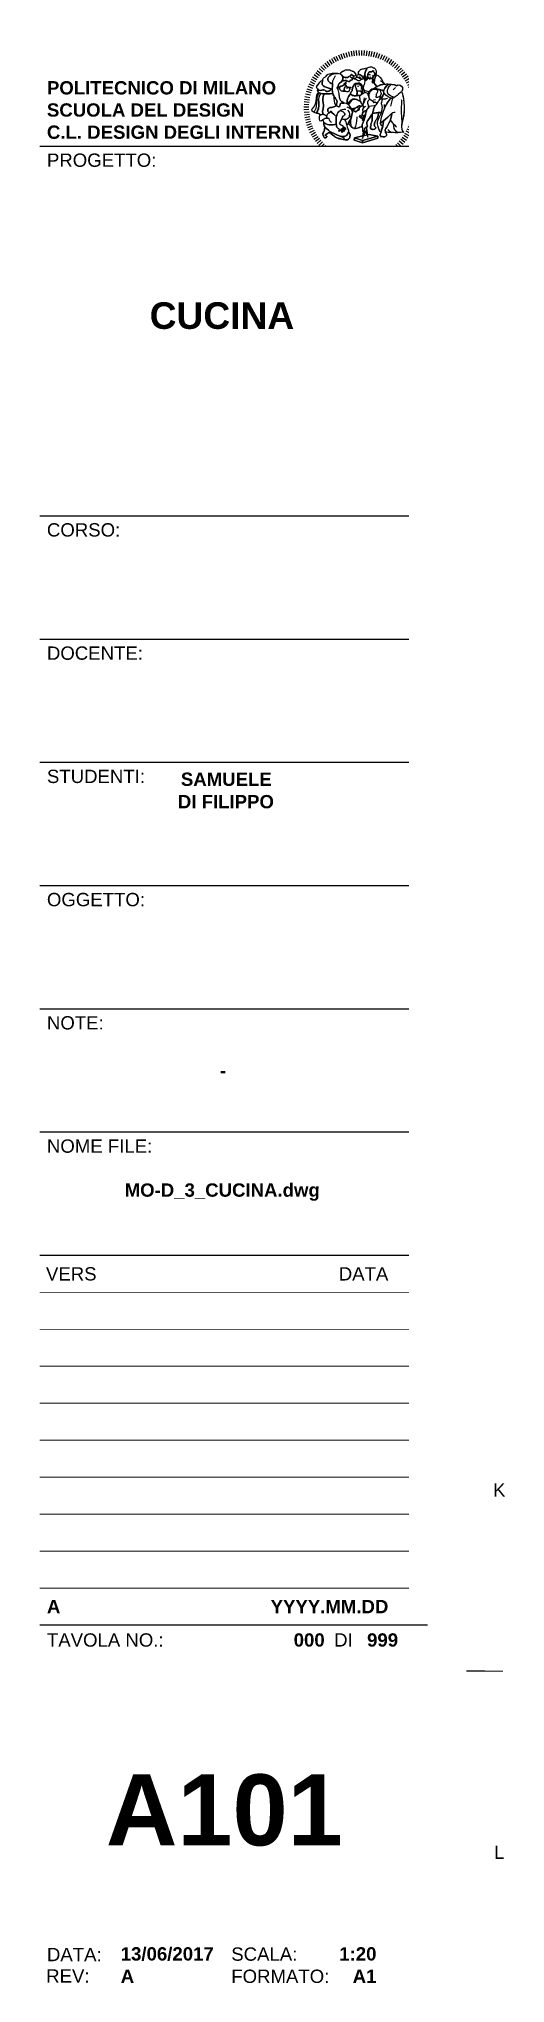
# Model space of a CAD drawing. Header units: inches. Extents: x 17 to 5794, y -332 to 770.
# Drawn here: x 5731.3 to 5794.4, y 227.1 to 490 of the extents above; entities that cross this region are included whole.
import ezdxf
from ezdxf.enums import TextEntityAlignment as Align

# ---------------------------------------------------------------- set-up
doc = ezdxf.new("R2010")
doc.units = ezdxf.units.IN
doc.header["$MEASUREMENT"] = 0
doc.set_wipeout_variables(frame=1)
for name, color, linetype in [('G-ANNO-LOGO', 3, 'Continuous'), ('G-ANNO-TEXT', 3, 'Continuous'), ('G-ANNO-TTLB', 3, 'Continuous')]:
    doc.layers.add(name, color=color, linetype=linetype)
doc.styles.add('ARIAL', font='arial.ttf')
doc.styles.add('ARIAL-BOLD', font='arialbd.ttf')

msp = doc.modelspace()

# ---------------------------------------------------------------- texts
at = {"layer": 'G-ANNO-TEXT', "style": 'ARIAL'}
for s, p in [('K', (5793.56, 293.776)), ('L', (5793.56, 244.776))]:
    msp.add_text(s, height=1.764, dxfattribs=at).set_placement(p, align=Align.MIDDLE_CENTER)

# ---------------------------------------------------------------- blocks, each defined once
blk = doc.blocks.new('logoPolimi')
for p, q in [((-1.659, 1.693), (-1.511, 1.544)), ((-1.578, 1.768), (-1.438, 1.612)), ((-1.494, 1.84), (-1.361, 1.677)), ((-1.406, 1.908), (-1.282, 1.739)), ((-1.316, 1.971), (-1.199, 1.797)), ((-1.222, 2.031), (-1.114, 1.851)), ((-1.126, 2.086), (-1.027, 1.901)), ((-1.028, 2.136), (-0.938, 1.946)), ((-0.928, 2.181), (-0.845, 1.989)), ((-0.825, 2.222), (-0.752, 2.026)), ((-0.721, 2.258), (-0.657, 2.058)), ((-0.614, 2.289), (-0.56, 2.087)), ((-0.507, 2.316), (-0.463, 2.11)), ((-0.399, 2.337), (-0.363, 2.13)), ((-0.289, 2.352), (-0.264, 2.144)), ((-0.179, 2.363), (-0.164, 2.154)), ((-0.068, 2.369), (-0.064, 2.159)), ((0.041, 2.37), (0.038, 2.16)), ((0.152, 2.365), (0.138, 2.156)), ((0.262, 2.355), (0.238, 2.147)), ((0.371, 2.341), (0.339, 2.133)), ((0.48, 2.321), (0.438, 2.115)), ((0.588, 2.296), (0.535, 2.093)), ((0.693, 2.267), (0.633, 2.066)), ((0.799, 2.232), (0.729, 2.034)), ((0.902, 2.192), (0.823, 1.998)), ((1.003, 2.148), (0.915, 1.958)), ((1.102, 2.098), (1.005, 1.913)), ((1.199, 2.045), (1.092, 1.864)), ((1.293, 1.986), (1.178, 1.811)), ((1.384, 1.924), (1.261, 1.754)), ((1.473, 1.857), (1.341, 1.694)), ((1.557, 1.787), (1.419, 1.628)), ((1.638, 1.713), (1.494, 1.56)), ((1.716, 1.634), (1.565, 1.489)), ((-2.205, 0.872), (-2.01, 0.794)), ((-2.162, 0.974), (-1.971, 0.886)), ((-2.115, 1.072), (-1.927, 0.978)), ((-2.062, 1.17), (-1.879, 1.066)), ((-2.005, 1.265), (-1.828, 1.153)), ((-1.944, 1.357), (-1.772, 1.236)), ((-1.878, 1.446), (-1.713, 1.317)), ((-1.809, 1.532), (-1.649, 1.396)), ((-1.735, 1.615), (-1.582, 1.471)), ((-1.595, 1.122), (-1.59, 1.121)), ((-1.174, 0.994), (-1.182, 0.995)), ((-1.182, 0.995), (-1.174, 0.994)), ((-0.886, 0.836), (-0.973, 0.792)), ((-0.973, 0.792), (-0.886, 0.836)), ((-0.964, 1.412), (-0.963, 1.413)), ((-0.963, 1.413), (-0.964, 1.412)), ((-0.886, 0.836), (-0.818, 0.87)), ((-0.818, 0.87), (-0.886, 0.836)), ((-0.886, 0.836), (-0.818, 0.87)), ((-0.882, 0.828), (-0.886, 0.836)), ((-0.851, 1.386), (-0.848, 1.39)), ((-0.848, 1.39), (-0.848, 1.39)), ((-0.773, 1.078), (-0.784, 1.083)), ((-0.784, 1.083), (-0.773, 1.078)), ((-0.773, 1.079), (-0.608, 1.122)), ((-0.607, 1.121), (-0.773, 1.078)), ((-0.773, 1.078), (-0.607, 1.121)), ((-0.752, 1.297), (-0.757, 1.294)), ((-0.757, 1.294), (-0.752, 1.297)), ((-0.646, 0.994), (-0.703, 0.956)), ((-0.66, 0.931), (-0.66, 0.931)), ((-0.66, 0.93), (-0.66, 0.93)), ((-0.66, 0.93), (-0.643, 0.926)), ((-0.66, 0.93), (-0.66, 0.93)), ((-0.626, 1.011), (-0.626, 1.011)), ((-0.626, 1.011), (-0.621, 1.009)), ((-0.608, 1.122), (-0.598, 1.117)), ((-0.608, 0.858), (-0.571, 0.848)), ((-0.571, 0.848), (-0.608, 0.858)), ((-0.608, 0.858), (-0.571, 0.849)), ((-0.598, 1.116), (-0.607, 1.121)), ((-0.607, 1.121), (-0.598, 1.116)), ((-0.598, 1.116), (-0.599, 1.114)), ((-0.598, 1.117), (-0.533, 1.081)), ((-0.533, 1.081), (-0.598, 1.116)), ((-0.569, 0.854), (-0.571, 0.848)), ((-0.571, 0.849), (-0.535, 0.839)), ((-0.571, 0.848), (-0.535, 0.839)), ((-0.569, 0.854), (-0.569, 0.854)), ((-0.535, 0.839), (-0.512, 0.842)), ((-0.535, 0.839), (-0.512, 0.841)), ((-0.535, 0.839), (-0.534, 0.839)), ((-0.447, 1.138), (-0.425, 1.114)), ((-0.417, 1.262), (-0.36, 1.224)), ((-0.393, 1.239), (-0.401, 1.226)), ((-0.397, 1.369), (-0.385, 1.376)), ((-0.387, 1.367), (-0.397, 1.369)), ((-0.35, 1.335), (-0.397, 1.369)), ((-0.379, 1.137), (-0.379, 1.137)), ((-0.284, 1.304), (-0.286, 1.301)), ((-0.284, 1.304), (-0.284, 1.304)), ((-0.161, 1.245), (-0.161, 1.248)), ((-0.161, 1.248), (-0.161, 1.248)), ((-0.095, 0.878), (-0.091, 0.871)), ((-0.084, 1.233), (-0.046, 1.21)), ((-0.084, 1.232), (-0.051, 1.212)), ((-0.051, 1.212), (-0.084, 1.232)), ((-0.079, 1.366), (-0.08, 1.377)), ((-0.051, 1.212), (-0.044, 1.211)), ((-0.044, 1.211), (-0.051, 1.212)), ((-0.044, 1.211), (-0.044, 1.211)), ((-0.044, 1.211), (-0.044, 1.211)), ((0.026, 1.148), (0.025, 1.148)), ((0.103, 1.181), (0.103, 1.181)), ((0.104, 0.838), (0.104, 0.839)), ((0.132, 1.32), (0.166, 1.192)), ((0.266, 1.606), (0.266, 1.606)), ((0.266, 1.605), (0.266, 1.605)), ((0.266, 1.605), (0.266, 1.605)), ((0.294, 1.294), (0.289, 1.295)), ((0.289, 1.295), (0.289, 1.295)), ((0.289, 1.295), (0.289, 1.295)), ((0.289, 1.295), (0.294, 1.294)), ((0.376, 1.358), (0.375, 1.348)), ((0.485, 1.046), (0.509, 1.129)), ((0.495, 1.046), (0.509, 1.128)), ((0.509, 1.128), (0.495, 1.046)), ((0.507, 1.31), (0.503, 1.294)), ((0.509, 1.129), (0.519, 1.231)), ((0.509, 1.128), (0.519, 1.23)), ((0.519, 1.23), (0.509, 1.128)), ((0.519, 1.23), (0.515, 1.231)), ((0.515, 1.231), (0.519, 1.23)), ((0.519, 1.235), (0.599, 1.365)), ((0.519, 1.231), (0.52, 1.236)), ((0.519, 1.23), (0.519, 1.235)), ((0.52, 1.235), (0.519, 1.23)), ((0.52, 1.236), (0.6, 1.366)), ((0.599, 1.365), (0.52, 1.235)), ((0.532, 1.051), (0.527, 1.037)), ((0.529, 1.042), (0.534, 1.057)), ((0.548, 1.066), (0.535, 1.057)), ((0.566, 1.071), (0.566, 1.071)), ((0.566, 1.07), (0.566, 1.07)), ((0.567, 1.069), (0.566, 1.07)), ((0.566, 1.07), (0.566, 1.07)), ((0.566, 1.07), (0.566, 1.07)), ((0.566, 1.07), (0.566, 1.07)), ((0.566, 1.07), (0.567, 1.069)), ((0.638, 1.369), (0.646, 1.366)), ((0.685, 0.86), (0.683, 0.864)), ((0.683, 0.864), (0.685, 0.86)), ((0.928, 1.047), (0.926, 1.043)), ((0.928, 1.047), (0.928, 1.047)), ((0.928, 1.047), (0.928, 1.047)), ((0.929, 1.048), (0.929, 1.048)), ((1.009, 0.968), (0.985, 0.961)), ((1.175, 0.962), (1.174, 0.95)), ((1.174, 0.95), (1.175, 0.949)), ((1.281, 0.946), (1.284, 0.954)), ((1.373, 0.725), (1.462, 0.815)), ((1.492, 0.901), (1.568, 0.925)), ((1.791, 1.553), (1.632, 1.415)), ((1.861, 1.467), (1.697, 1.337)), ((1.928, 1.379), (1.757, 1.257)), ((1.99, 1.288), (1.814, 1.174)), ((2.048, 1.194), (1.867, 1.088)), ((2.101, 1.097), (1.915, 1)), ((2.15, 0.998), (1.96, 0.91)), ((2.195, 0.896), (2, 0.817)), ((-2.37, 0.008), (-2.161, 0.007)), ((-2.367, 0.119), (-2.158, 0.108)), ((-2.359, 0.228), (-2.15, 0.209)), ((-2.346, 0.338), (-2.138, 0.309)), ((-2.328, 0.448), (-2.122, 0.407)), ((-2.305, 0.555), (-2.101, 0.507)), ((-2.277, 0.662), (-2.075, 0.604)), ((-2.243, 0.768), (-2.045, 0.699)), ((-1.844, 0.03), (-1.818, 0.355)), ((-1.726, 0.59), (-1.726, 0.59)), ((-1.726, 0.589), (-1.726, 0.589)), ((-1.652, 0.567), (-1.651, 0.571)), ((-1.512, 0.552), (-1.512, 0.555)), ((-1.512, 0.555), (-1.512, 0.552)), ((-1.21, 0.754), (-1.311, 0.787)), ((-1.31, 0.787), (-1.21, 0.753)), ((-1.21, 0.753), (-1.31, 0.787)), ((-1.21, 0.753), (-1.206, 0.748)), ((-1.206, 0.749), (-1.21, 0.753)), ((-1.192, 0.759), (-1.186, 0.758)), ((-1.186, 0.758), (-1.192, 0.759)), ((-1.162, 0.571), (-1.161, 0.571)), ((-1.161, 0.571), (-1.162, 0.57)), ((-0.994, 0.06), (-1.102, 0.014)), ((-1.101, 0.014), (-0.993, 0.06)), ((-0.993, 0.06), (-1.101, 0.014)), ((-0.993, 0.06), (-0.992, 0.061)), ((-0.992, 0.061), (-0.993, 0.06)), ((-0.973, 0.792), (-0.979, 0.792)), ((-0.842, 0.145), (-0.842, 0.145)), ((-0.685, 0.183), (-0.685, 0.183)), ((-0.632, 0.662), (-0.634, 0.659)), ((-0.573, 0.796), (-0.586, 0.802)), ((-0.557, 0.286), (-0.488, 0.478)), ((-0.557, 0.139), (-0.557, 0.286)), ((-0.501, 0.114), (-0.557, 0.139)), ((-0.506, 0.112), (-0.508, 0.11)), ((-0.506, 0.112), (-0.506, 0.112)), ((-0.337, 0.33), (-0.501, 0.114)), ((-0.488, 0.478), (-0.414, 0.551)), ((-0.418, 0.799), (-0.472, 0.79)), ((-0.472, 0.79), (-0.455, 0.763)), ((-0.418, 0.799), (-0.471, 0.79)), ((-0.471, 0.79), (-0.455, 0.763)), ((-0.414, 0.551), (-0.337, 0.488)), ((-0.337, 0.488), (-0.091, 0.48)), ((-0.159, 0.323), (-0.337, 0.33)), ((-0.14, 0.315), (-0.313, 0.34)), ((-0.056, 0.266), (-0.159, 0.323)), ((-0.157, 0.49), (-0.142, 0.637)), ((-0.034, 0.262), (-0.056, 0.266)), ((-0.038, 0.476), (-0.034, 0.265)), ((0.033, 0.658), (0.029, 0.667)), ((0.066, 0.578), (0.068, 0.572)), ((0.143, 0.705), (0.339, 0.646)), ((0.315, 0.561), (0.169, 0.631)), ((0.326, 0.031), (0.35, 0.034)), ((0.327, 0.031), (0.35, 0.034)), ((0.331, 0.492), (0.341, 0.492)), ((0.339, 0.646), (0.343, 0.644)), ((0.35, 0.034), (0.568, 0.06)), ((0.35, 0.034), (0.568, 0.06)), ((0.35, 0.034), (0.351, 0.027)), ((0.351, 0.027), (0.35, 0.034)), ((0.378, 0.34), (0.372, 0.337)), ((0.378, 0.34), (0.378, 0.34)), ((0.433, 0.672), (0.393, 0.638)), ((0.539, 0.298), (0.632, 0.318)), ((0.543, -0.085), (0.613, 0.065)), ((0.613, 0.065), (0.543, -0.085)), ((0.544, -0.085), (0.614, 0.065)), ((0.563, 0.19), (0.588, 0.214)), ((0.579, 0.304), (0.59, 0.292)), ((0.594, 0.778), (0.593, 0.789)), ((0.593, 0.789), (0.593, 0.789)), ((0.593, 0.789), (0.593, 0.789)), ((0.593, 0.789), (0.594, 0.778)), ((0.613, 0.065), (0.601, 0.071)), ((0.601, 0.071), (0.613, 0.065)), ((0.614, 0.065), (0.614, 0.066)), ((0.624, 0.208), (0.646, 0.222)), ((0.68, 0.76), (0.679, 0.757)), ((0.765, 0.263), (0.764, 0.263)), ((0.816, 0.346), (0.824, 0.355)), ((0.824, 0.355), (0.836, 0.365)), ((0.836, 0.365), (0.845, 0.373)), ((0.85, 0.34), (1.053, 0.35)), ((0.966, 0.663), (0.964, 0.662)), ((1.34, 0.369), (1.257, 0.04)), ((1.267, 0.374), (1.267, 0.378)), ((1.411, 0.405), (1.41, 0.407)), ((1.668, 0.605), (1.571, 0.526)), ((2.234, 0.793), (2.036, 0.724)), ((2.268, 0.689), (2.068, 0.627)), ((2.298, 0.582), (2.095, 0.53)), ((2.323, 0.474), (2.117, 0.432)), ((2.342, 0.365), (2.135, 0.333)), ((2.357, 0.255), (2.148, 0.234)), ((2.366, 0.146), (2.156, 0.132)), ((2.37, 0.036), (2.16, 0.032)), ((-2.368, -0.103), (-2.159, -0.093)), ((-2.361, -0.212), (-2.152, -0.194)), ((-2.349, -0.322), (-2.141, -0.294)), ((-2.331, -0.432), (-2.125, -0.393)), ((-2.309, -0.539), (-2.104, -0.493)), ((-2.281, -0.646), (-2.079, -0.59)), ((-2.249, -0.752), (-2.049, -0.686)), ((-2.211, -0.856), (-2.015, -0.78)), ((-2.039, -0.149), (-1.965, -0.2)), ((-1.581, -0.117), (-1.595, -0.184)), ((-1.595, -0.184), (-1.577, -0.28)), ((-1.572, -0.537), (-1.586, -0.536)), ((-1.586, -0.536), (-1.586, -0.536)), ((-1.556, -0.316), (-1.555, -0.309)), ((-1.555, -0.309), (-1.555, -0.309)), ((-1.533, -0.649), (-1.531, -0.647)), ((-1.531, -0.647), (-1.531, -0.647)), ((-1.418, -0.374), (-1.423, -0.373)), ((-1.378, -0.463), (-1.378, -0.46)), ((-1.313, -0.236), (-1.314, -0.233)), ((-1.314, -0.233), (-1.313, -0.236)), ((-1.23, -0.189), (-1.232, -0.19)), ((-1.232, -0.19), (-1.23, -0.189)), ((-1.23, -0.189), (-1.23, -0.189)), ((-1.23, -0.189), (-1.23, -0.189)), ((-1.019, -0.701), (-1.019, -0.701)), ((-1.019, -0.701), (-1.019, -0.701)), ((-1.019, -0.702), (-1.019, -0.702)), ((-1.007, -0.39), (-1.016, -0.388)), ((-1.016, -0.388), (-1.007, -0.39)), ((-0.827, -0.577), (-0.794, -0.51)), ((-0.793, -0.51), (-0.826, -0.577)), ((-0.826, -0.577), (-0.793, -0.51)), ((-0.767, -0.485), (-0.78, -0.483)), ((-0.78, -0.483), (-0.767, -0.485)), ((-0.661, -0.525), (-0.661, -0.525)), ((-0.661, -0.525), (-0.661, -0.531)), ((-0.661, -0.526), (-0.661, -0.526)), ((-0.393, -0.805), (-0.513, -0.687)), ((-0.478, -0.422), (-0.482, -0.42)), ((-0.482, -0.42), (-0.482, -0.42)), ((-0.482, -0.42), (-0.482, -0.42)), ((-0.406, -0.513), (-0.409, -0.512)), ((-0.383, -0.046), (-0.392, -0.118)), ((-0.392, -0.118), (-0.368, -0.099)), ((-0.352, -0.144), (-0.374, -0.083)), ((-0.369, -0.09), (-0.367, -0.09)), ((-0.321, -0.135), (-0.352, -0.144)), ((-0.329, -0.124), (-0.351, -0.142)), ((-0.348, -0.177), (-0.337, -0.222)), ((-0.342, -0.084), (-0.287, -0.158)), ((-0.337, -0.222), (-0.337, -0.222)), ((-0.272, -0.171), (-0.321, -0.135)), ((-0.141, -0.147), (-0.156, -0.134)), ((-0.108, -0.042), (-0.12, -0.052)), ((-0.044, -0.407), (-0.01, -0.436)), ((-0.01, -0.436), (-0.044, -0.407)), ((-0.044, -0.407), (-0.01, -0.436)), ((0.105, -0.443), (0.11, -0.444)), ((0.11, -0.444), (0.105, -0.443)), ((0.117, -0.214), (0.117, -0.214)), ((0.117, -0.214), (0.117, -0.214)), ((0.117, -0.214), (0.117, -0.214)), ((0.117, -0.214), (0.117, -0.214)), ((0.117, -0.214), (0.117, -0.214)), ((0.117, -0.214), (0.117, -0.214)), ((0.117, -0.214), (0.117, -0.214)), ((0.117, -0.214), (0.117, -0.214)), ((0.117, -0.214), (0.117, -0.214)), ((0.117, -0.214), (0.117, -0.215)), ((0.117, -0.214), (0.117, -0.214)), ((0.117, -0.214), (0.117, -0.214)), ((0.117, -0.214), (0.117, -0.214)), ((0.118, -0.559), (0.139, -0.529)), ((0.139, -0.529), (0.118, -0.559)), ((0.118, -0.559), (0.14, -0.529)), ((0.139, -0.529), (0.162, -0.493)), ((0.162, -0.493), (0.139, -0.529)), ((0.14, -0.529), (0.162, -0.493)), ((0.162, -0.493), (0.164, -0.493)), ((0.164, -0.493), (0.162, -0.493)), ((0.243, -0.166), (0.241, -0.165)), ((0.241, -0.165), (0.243, -0.166)), ((0.489, -0.313), (0.486, -0.311)), ((0.486, -0.311), (0.486, -0.311)), ((0.5, -0.271), (0.495, -0.269)), ((0.508, -0.267), (0.512, -0.27)), ((0.725, -0.806), (0.748, -0.893)), ((0.745, -0.233), (0.745, -0.233)), ((0.745, -0.233), (0.746, -0.243)), ((0.745, -0.233), (0.745, -0.233)), ((0.862, -0.251), (0.819, -0.344)), ((0.868, -0.225), (0.862, -0.251)), ((0.867, -0.225), (0.865, -0.227)), ((0.963, -0.58), (0.959, -0.575)), ((1.305, -0.267), (1.303, -0.264)), ((1.303, -0.264), (1.303, -0.264)), ((1.303, -0.264), (1.303, -0.264)), ((1.303, -0.264), (1.305, -0.267)), ((1.304, -0.264), (1.304, -0.265)), ((2.229, -0.809), (2.031, -0.738)), ((2.264, -0.705), (2.063, -0.642)), ((2.294, -0.598), (2.091, -0.545)), ((2.319, -0.49), (2.114, -0.447)), ((2.34, -0.381), (2.132, -0.349)), ((2.355, -0.273), (2.146, -0.248)), ((2.365, -0.162), (2.155, -0.148)), ((2.369, -0.075), (2.159, -0.068)), ((-2.168, -0.959), (-1.977, -0.873)), ((-2.121, -1.059), (-1.934, -0.964)), ((-2.069, -1.157), (-1.887, -1.053)), ((-2.014, -1.251), (-1.835, -1.141)), ((-1.953, -1.343), (-1.78, -1.225)), ((-1.888, -1.433), (-1.721, -1.306)), ((-1.819, -1.519), (-1.658, -1.385)), ((-1.747, -1.603), (-1.592, -1.46)), ((-1.67, -1.682), (-1.522, -1.533)), ((-1.59, -1.758), (-1.449, -1.602)), ((-1.484, -0.855), (-1.48, -0.851)), ((-0.78, -1.049), (-0.833, -0.94)), ((-0.833, -0.94), (-0.78, -1.049)), ((-0.833, -0.941), (-0.833, -0.941)), ((-0.833, -0.941), (-0.781, -1.05)), ((-0.819, -1.228), (-0.819, -1.227)), ((-0.819, -1.227), (-0.769, -1.232)), ((-0.769, -1.232), (-0.819, -1.227)), ((-0.819, -1.227), (-0.819, -1.228)), ((-0.77, -1.233), (-0.819, -1.228)), ((-0.789, -0.923), (-0.8, -0.891)), ((-0.8, -0.891), (-0.8, -0.891)), ((-0.8, -0.891), (-0.748, -0.961)), ((-0.747, -0.96), (-0.799, -0.891)), ((-0.799, -0.891), (-0.789, -0.922)), ((-0.789, -0.922), (-0.799, -0.891)), ((-0.799, -0.891), (-0.747, -0.96)), ((-0.789, -0.922), (-0.778, -0.95)), ((-0.778, -0.95), (-0.789, -0.922)), ((-0.778, -0.951), (-0.789, -0.923)), ((-0.778, -0.95), (-0.764, -0.996)), ((-0.764, -0.996), (-0.778, -0.95)), ((-0.765, -0.997), (-0.778, -0.951)), ((-0.754, -0.875), (-0.706, -0.893)), ((-0.706, -0.892), (-0.753, -0.874)), ((-0.753, -0.874), (-0.706, -0.892)), ((-0.748, -0.961), (-0.72, -1.007)), ((-0.72, -1.006), (-0.747, -0.96)), ((-0.747, -0.96), (-0.72, -1.006)), ((-0.641, -0.934), (-0.706, -0.892)), ((-0.706, -0.892), (-0.641, -0.934)), ((-0.706, -0.893), (-0.641, -0.934)), ((-0.507, -1.042), (-0.499, -1.044)), ((-0.26, -1.379), (-0.257, -1.287)), ((0.08, -1.49), (-0.26, -1.379)), ((-0.257, -1.287), (0.102, -1.203)), ((0.102, -1.204), (-0.257, -1.288)), ((0.083, -1.399), (-0.257, -1.287)), ((-0.257, -1.287), (0.083, -1.399)), ((-0.257, -1.287), (-0.257, -1.287)), ((-0.257, -1.288), (-0.257, -1.378)), ((-0.257, -1.288), (0.083, -1.4)), ((-0.257, -1.288), (-0.257, -1.288)), ((-0.257, -1.378), (0.088, -1.494)), ((-0.254, -0.907), (-0.255, -0.899)), ((0.074, -0.841), (0.071, -0.842)), ((0.074, -0.841), (0.074, -0.841)), ((0.083, -1.462), (0.08, -1.49)), ((0.081, -1.318), (0.125, -1.199)), ((0.102, -1.204), (0.081, -1.318)), ((0.081, -1.44), (0.083, -1.399)), ((0.083, -1.399), (0.081, -1.44)), ((0.083, -1.494), (0.081, -1.44)), ((0.081, -1.44), (0.081, -1.44)), ((0.081, -1.44), (0.081, -1.454)), ((0.081, -1.454), (0.083, -1.462)), ((0.083, -1.399), (0.722, -1.218)), ((0.722, -1.218), (0.083, -1.399)), ((0.083, -1.4), (0.719, -1.219)), ((0.719, -1.307), (0.083, -1.494)), ((0.083, -1.4), (0.083, -1.488)), ((0.088, -1.494), (0.719, -1.308)), ((0.101, -1.009), (0.092, -0.862)), ((0.101, -1.01), (0.092, -0.863)), ((0.102, -1.203), (0.125, -1.043)), ((0.125, -1.044), (0.102, -1.204)), ((0.125, -1.198), (0.102, -1.203)), ((0.102, -1.203), (0.125, -1.198)), ((0.125, -1.199), (0.102, -1.204)), ((0.102, -1.204), (0.102, -1.204)), ((0.125, -1.043), (0.123, -1.043)), ((0.123, -1.043), (0.123, -1.043)), ((0.124, -1.044), (0.123, -1.044)), ((0.208, -0.989), (0.125, -1.198)), ((0.125, -1.199), (0.208, -0.99)), ((0.357, -1.145), (0.125, -1.199)), ((0.125, -1.198), (0.256, -1.167)), ((0.284, -1.187), (0.208, -0.989)), ((0.208, -0.99), (0.309, -1.265)), ((0.247, -0.835), (0.251, -0.877)), ((0.251, -0.877), (0.247, -0.835)), ((0.251, -0.877), (0.247, -0.836)), ((0.256, -0.876), (0.251, -0.877)), ((0.251, -0.877), (0.291, -1.166)), ((0.309, -1.265), (0.251, -0.877)), ((0.256, -1.167), (0.278, -1.162)), ((0.278, -1.162), (0.357, -1.144)), ((0.291, -1.166), (0.284, -1.187)), ((0.357, -1.144), (0.722, -1.218)), ((0.719, -1.219), (0.357, -1.145)), ((0.722, -1.218), (0.719, -1.307)), ((0.719, -1.308), (0.719, -1.219)), ((1.052, -1.046), (1.045, -1.048)), ((1.627, -1.724), (1.483, -1.571)), ((1.705, -1.646), (1.554, -1.5)), ((1.78, -1.565), (1.622, -1.427)), ((1.851, -1.48), (1.687, -1.349)), ((1.919, -1.392), (1.748, -1.27)), ((1.981, -1.302), (1.806, -1.186)), ((2.04, -1.209), (1.859, -1.101)), ((2.094, -1.112), (1.909, -1.013)), ((2.143, -1.013), (1.954, -0.923)), ((2.188, -0.912), (1.994, -0.832)), ((-1.506, -1.831), (-1.373, -1.668)), ((-1.42, -1.898), (-1.293, -1.731)), ((-1.33, -1.963), (-1.211, -1.789)), ((-1.237, -2.022), (-1.127, -1.844)), ((-1.141, -2.078), (-1.04, -1.894)), ((-1.043, -2.129), (-0.951, -1.941)), ((-0.942, -2.176), (-0.86, -1.983)), ((-0.841, -2.217), (-0.765, -2.021)), ((-0.736, -2.254), (-0.671, -2.054)), ((-0.63, -2.285), (-0.575, -2.083)), ((-0.523, -2.312), (-0.477, -2.107)), ((-0.415, -2.334), (-0.378, -2.127)), ((-0.306, -2.35), (-0.278, -2.142)), ((-0.195, -2.362), (-0.179, -2.153)), ((-0.086, -2.369), (-0.077, -2.159)), ((0.025, -2.37), (0.023, -2.16)), ((0.136, -2.366), (0.123, -2.157)), ((0.245, -2.358), (0.224, -2.149)), ((0.355, -2.344), (0.324, -2.136)), ((0.464, -2.325), (0.423, -2.119)), ((0.572, -2.301), (0.521, -2.097)), ((0.678, -2.272), (0.619, -2.07)), ((0.783, -2.238), (0.714, -2.039)), ((0.887, -2.199), (0.808, -2.004)), ((0.989, -2.155), (0.901, -1.964)), ((1.088, -2.106), (0.991, -1.92)), ((1.185, -2.053), (1.079, -1.872)), ((1.279, -1.995), (1.165, -1.819)), ((1.37, -1.934), (1.25, -1.762)), ((1.459, -1.868), (1.33, -1.702)), ((1.544, -1.798), (1.408, -1.638))]:
    blk.add_line(p, q)
for points in [[(0.11, 1.598), (0.11, 1.598), (0.19, 1.656), (0.266, 1.606)], [(0.11, 1.597), (0.11, 1.597), (0.189, 1.655), (0.266, 1.605)], [(0.266, 1.606), (0.285, 1.628), (0.309, 1.652), (0.317, 1.658)], [(0.266, 1.605), (0.285, 1.627), (0.309, 1.651), (0.317, 1.657)], [(0.317, 1.658), (0.329, 1.667), (0.405, 1.686), (0.405, 1.686)], [(0.317, 1.657), (0.329, 1.666), (0.405, 1.685), (0.405, 1.685)], [(0.405, 1.686), (0.405, 1.686), (0.496, 1.695), (0.546, 1.644)], [(0.405, 1.685), (0.405, 1.685), (0.496, 1.694), (0.545, 1.643)], [(0.545, 1.643), (0.545, 1.643), (0.601, 1.641), (0.617, 1.606)], [(0.546, 1.644), (0.546, 1.644), (0.601, 1.642), (0.617, 1.607)], [(-1.818, 0.783), (-1.835, 0.798), (-1.848, 0.864), (-1.83, 0.88)], [(-1.817, 0.783), (-1.834, 0.797), (-1.847, 0.863), (-1.829, 0.879)], [(-1.83, 0.88), (-1.811, 0.896), (-1.76, 0.958), (-1.76, 0.958)], [(-1.829, 0.879), (-1.811, 0.895), (-1.759, 0.957), (-1.759, 0.957)], [(-1.76, 0.958), (-1.679, 1.104), (-1.596, 1.123), (-1.596, 1.123)], [(-1.759, 0.957), (-1.678, 1.103), (-1.595, 1.122), (-1.595, 1.122)], [(-1.539, 0.869), (-1.562, 0.884), (-1.609, 0.955), (-1.608, 0.973)], [(-1.608, 0.973), (-1.607, 0.987), (-1.6, 1.064), (-1.59, 1.122)], [(-1.607, 0.972), (-1.608, 0.955), (-1.561, 0.884), (-1.538, 0.868)], [(-1.538, 0.868), (-1.561, 0.884), (-1.608, 0.955), (-1.607, 0.972)], [(-1.59, 1.121), (-1.6, 1.064), (-1.607, 0.986), (-1.607, 0.972)], [(-1.607, 0.972), (-1.607, 0.986), (-1.6, 1.064), (-1.59, 1.121)], [(-1.59, 1.121), (-1.587, 1.134), (-1.585, 1.146), (-1.583, 1.156)], [(-1.59, 1.122), (-1.588, 1.134), (-1.586, 1.146), (-1.583, 1.156)], [(-1.583, 1.156), (-1.57, 1.21), (-1.524, 1.228), (-1.492, 1.247)], [(-1.583, 1.156), (-1.569, 1.209), (-1.524, 1.227), (-1.492, 1.246)], [(-1.445, 0.833), (-1.466, 0.834), (-1.516, 0.854), (-1.539, 0.869)], [(-1.538, 0.868), (-1.515, 0.853), (-1.465, 0.833), (-1.445, 0.832)], [(-1.445, 0.832), (-1.465, 0.833), (-1.515, 0.853), (-1.538, 0.868)], [(-1.492, 1.247), (-1.46, 1.265), (-1.425, 1.335), (-1.39, 1.357)], [(-1.492, 1.246), (-1.46, 1.265), (-1.425, 1.334), (-1.389, 1.356)], [(-1.311, 0.787), (-1.328, 0.791), (-1.425, 0.831), (-1.445, 0.833)], [(-1.445, 0.832), (-1.424, 0.831), (-1.327, 0.791), (-1.31, 0.787)], [(-1.31, 0.787), (-1.327, 0.791), (-1.424, 0.831), (-1.445, 0.832)], [(-1.35, 1.101), (-1.405, 1.169), (-1.363, 1.229), (-1.286, 1.313)], [(-1.35, 1.1), (-1.404, 1.169), (-1.363, 1.228), (-1.286, 1.312)], [(-1.286, 1.312), (-1.363, 1.228), (-1.404, 1.169), (-1.35, 1.1)], [(-1.39, 1.357), (-1.354, 1.379), (-1.261, 1.397), (-1.188, 1.413)], [(-1.389, 1.356), (-1.354, 1.378), (-1.26, 1.396), (-1.187, 1.413)], [(-1.182, 0.995), (-1.238, 0.974), (-1.296, 1.033), (-1.35, 1.101)], [(-1.182, 0.995), (-1.238, 0.974), (-1.296, 1.032), (-1.35, 1.1)], [(-1.35, 1.1), (-1.296, 1.032), (-1.238, 0.974), (-1.182, 0.995)], [(-1.286, 1.313), (-1.218, 1.388), (-1.01, 1.409), (-0.964, 1.413)], [(-1.286, 1.312), (-1.217, 1.387), (-1.01, 1.408), (-0.964, 1.412)], [(-0.964, 1.412), (-1.01, 1.408), (-1.217, 1.387), (-1.286, 1.312)], [(-1.188, 1.413), (-1.115, 1.43), (-0.975, 1.414), (-0.975, 1.414)], [(-1.187, 1.413), (-1.114, 1.429), (-0.975, 1.413), (-0.975, 1.413)], [(-1.184, 0.793), (-1.175, 0.863), (-1.178, 0.954), (-1.177, 0.971)], [(-1.183, 0.792), (-1.174, 0.862), (-1.177, 0.953), (-1.176, 0.97)], [(-1.176, 0.97), (-1.177, 0.953), (-1.174, 0.862), (-1.183, 0.793)], [(-1.177, 0.971), (-1.176, 0.975), (-1.176, 0.983), (-1.174, 0.994)], [(-1.176, 0.97), (-1.176, 0.974), (-1.175, 0.983), (-1.174, 0.994)], [(-1.174, 0.994), (-1.175, 0.983), (-1.176, 0.974), (-1.176, 0.97)], [(-1.174, 0.994), (-1.17, 1.028), (-1.16, 1.088), (-1.145, 1.128)], [(-1.145, 1.128), (-1.125, 1.182), (-1.047, 1.312), (-1.047, 1.312)], [(-0.977, 0.811), (-0.937, 0.846), (-0.918, 0.931), (-0.906, 0.968)], [(-0.906, 0.968), (-0.918, 0.931), (-0.937, 0.846), (-0.977, 0.811)], [(-0.906, 0.968), (-0.919, 0.931), (-0.937, 0.847), (-0.977, 0.811)], [(-0.975, 1.413), (-0.975, 1.413), (-0.971, 1.414), (-0.963, 1.413)], [(-0.975, 1.414), (-0.975, 1.414), (-0.971, 1.414), (-0.964, 1.414)], [(-0.964, 1.414), (-0.943, 1.414), (-0.897, 1.41), (-0.851, 1.387)], [(-0.963, 1.413), (-0.943, 1.413), (-0.897, 1.409), (-0.851, 1.386)], [(-0.845, 1.023), (-0.869, 1.011), (-0.894, 1.005), (-0.906, 0.968)], [(-0.906, 0.968), (-0.893, 1.005), (-0.869, 1.01), (-0.844, 1.022)], [(-0.844, 1.022), (-0.869, 1.01), (-0.893, 1.005), (-0.906, 0.968)], [(-0.881, 0.835), (-0.881, 0.835), (-0.894, 0.79), (-0.88, 0.769)], [(-0.88, 0.769), (-0.893, 0.79), (-0.882, 0.828), (-0.882, 0.828)], [(-0.848, 1.39), (-0.86, 1.42), (-0.801, 1.455), (-0.801, 1.456)], [(-0.849, 1.391), (-0.859, 1.417), (-0.832, 1.441), (-0.82, 1.448)], [(-0.851, 1.387), (-0.838, 1.38), (-0.826, 1.373), (-0.814, 1.364)], [(-0.814, 1.363), (-0.826, 1.372), (-0.838, 1.38), (-0.851, 1.386)], [(-0.851, 1.386), (-0.838, 1.38), (-0.826, 1.372), (-0.814, 1.363)], [(-0.784, 1.084), (-0.806, 1.053), (-0.83, 1.03), (-0.845, 1.023)], [(-0.844, 1.022), (-0.83, 1.029), (-0.806, 1.052), (-0.784, 1.083)], [(-0.784, 1.083), (-0.806, 1.052), (-0.83, 1.03), (-0.844, 1.022)], [(-0.82, 1.448), (-0.818, 1.449), (-0.801, 1.453), (-0.801, 1.453)], [(-0.818, 0.87), (-0.818, 0.87), (-0.716, 0.906), (-0.66, 0.931)], [(-0.818, 0.87), (-0.818, 0.87), (-0.716, 0.905), (-0.66, 0.93)], [(-0.66, 0.93), (-0.716, 0.905), (-0.818, 0.87), (-0.818, 0.87)], [(-0.814, 1.364), (-0.788, 1.344), (-0.77, 1.32), (-0.757, 1.295)], [(-0.757, 1.294), (-0.769, 1.319), (-0.788, 1.343), (-0.814, 1.363)], [(-0.814, 1.363), (-0.788, 1.343), (-0.769, 1.319), (-0.757, 1.294)], [(-0.801, 1.457), (-0.804, 1.494), (-0.69, 1.513), (-0.69, 1.513)], [(-0.801, 1.456), (-0.803, 1.493), (-0.754, 1.49), (-0.754, 1.49)], [(-0.801, 1.453), (-0.801, 1.455), (-0.801, 1.456), (-0.801, 1.457)], [(-0.784, 1.083), (-0.769, 1.104), (-0.756, 1.13), (-0.747, 1.157)], [(-0.747, 1.157), (-0.756, 1.13), (-0.769, 1.104), (-0.784, 1.083)], [(-0.748, 1.157), (-0.756, 1.13), (-0.77, 1.105), (-0.784, 1.084)], [(-0.757, 1.295), (-0.736, 1.25), (-0.734, 1.201), (-0.748, 1.157)], [(-0.747, 1.157), (-0.734, 1.2), (-0.735, 1.25), (-0.757, 1.294)], [(-0.757, 1.294), (-0.735, 1.25), (-0.734, 1.2), (-0.747, 1.157)], [(-0.754, 1.49), (-0.752, 1.521), (-0.689, 1.512), (-0.689, 1.512)], [(-0.701, 1.265), (-0.705, 1.275), (-0.732, 1.284), (-0.752, 1.297)], [(-0.752, 1.297), (-0.732, 1.284), (-0.705, 1.275), (-0.701, 1.265)], [(-0.714, 1.242), (-0.718, 1.253), (-0.73, 1.268), (-0.75, 1.281)], [(-0.647, 1.235), (-0.666, 1.245), (-0.709, 1.226), (-0.714, 1.242)], [(-0.647, 1.234), (-0.666, 1.244), (-0.695, 1.248), (-0.701, 1.265)], [(-0.701, 1.265), (-0.695, 1.248), (-0.666, 1.244), (-0.647, 1.234)], [(-0.69, 1.513), (-0.686, 1.585), (-0.513, 1.554), (-0.513, 1.554)], [(-0.689, 1.512), (-0.66, 1.548), (-0.66, 1.549), (-0.66, 1.549)], [(-0.683, 0.755), (-0.684, 0.788), (-0.669, 0.817), (-0.661, 0.83)], [(-0.661, 0.83), (-0.67, 0.817), (-0.684, 0.788), (-0.683, 0.755)], [(-0.683, 0.756), (-0.684, 0.789), (-0.67, 0.818), (-0.661, 0.83)], [(-0.661, 0.83), (-0.647, 0.852), (-0.608, 0.858), (-0.608, 0.858)], [(-0.608, 0.858), (-0.608, 0.858), (-0.651, 0.842), (-0.661, 0.83)], [(-0.661, 0.83), (-0.652, 0.843), (-0.608, 0.858), (-0.608, 0.858)], [(-0.66, 1.549), (-0.628, 1.566), (-0.512, 1.553), (-0.512, 1.553)], [(-0.624, 0.951), (-0.626, 0.947), (-0.64, 0.939), (-0.66, 0.93)], [(-0.66, 0.931), (-0.64, 0.94), (-0.626, 0.947), (-0.625, 0.951)], [(-0.587, 1.243), (-0.599, 1.231), (-0.628, 1.224), (-0.647, 1.234)], [(-0.647, 1.234), (-0.628, 1.224), (-0.599, 1.231), (-0.587, 1.243)], [(-0.561, 1.239), (-0.561, 1.239), (-0.628, 1.224), (-0.647, 1.235)], [(-0.626, 1.012), (-0.631, 1.005), (-0.638, 0.999), (-0.646, 0.994)], [(-0.643, 0.926), (-0.643, 0.926), (-0.576, 0.878), (-0.569, 0.854)], [(-0.643, 0.926), (-0.643, 0.926), (-0.576, 0.878), (-0.569, 0.854)], [(-0.599, 1.114), (-0.599, 1.114), (-0.592, 1.052), (-0.626, 1.011)], [(-0.599, 1.114), (-0.599, 1.114), (-0.592, 1.053), (-0.626, 1.012)], [(-0.625, 0.951), (-0.62, 0.966), (-0.621, 1.009), (-0.621, 1.009)], [(-0.621, 1.009), (-0.621, 1.009), (-0.62, 0.966), (-0.624, 0.951)], [(-0.561, 1.238), (-0.561, 1.238), (-0.575, 1.255), (-0.587, 1.243)], [(-0.587, 1.243), (-0.575, 1.255), (-0.561, 1.238), (-0.561, 1.238)], [(-0.488, 1.273), (-0.503, 1.265), (-0.526, 1.24), (-0.561, 1.239)], [(-0.517, 1.26), (-0.525, 1.26), (-0.542, 1.224), (-0.561, 1.238)], [(-0.561, 1.238), (-0.542, 1.224), (-0.525, 1.26), (-0.517, 1.26)], [(-0.534, 0.839), (-0.534, 0.839), (-0.517, 0.813), (-0.525, 0.807)], [(-0.474, 1.06), (-0.49, 1.057), (-0.533, 1.081), (-0.533, 1.081)], [(-0.533, 1.081), (-0.533, 1.081), (-0.49, 1.058), (-0.474, 1.061)], [(-0.488, 1.272), (-0.502, 1.264), (-0.509, 1.261), (-0.517, 1.26)], [(-0.517, 1.26), (-0.509, 1.261), (-0.502, 1.264), (-0.488, 1.272)], [(-0.513, 1.554), (-0.431, 1.568), (-0.348, 1.506), (-0.348, 1.506)], [(-0.512, 1.553), (-0.43, 1.567), (-0.426, 1.534), (-0.426, 1.534)], [(-0.512, 0.842), (-0.512, 0.842), (-0.457, 0.833), (-0.45, 0.833)], [(-0.512, 0.841), (-0.512, 0.841), (-0.457, 0.833), (-0.45, 0.832)], [(-0.441, 1.303), (-0.451, 1.304), (-0.474, 1.282), (-0.488, 1.273)], [(-0.441, 1.303), (-0.451, 1.303), (-0.474, 1.281), (-0.488, 1.272)], [(-0.488, 1.272), (-0.474, 1.281), (-0.451, 1.303), (-0.441, 1.303)], [(-0.458, 1.078), (-0.458, 1.071), (-0.459, 1.062), (-0.474, 1.06)], [(-0.474, 1.061), (-0.459, 1.063), (-0.458, 1.072), (-0.458, 1.078)], [(-0.458, 1.078), (-0.457, 1.085), (-0.446, 1.097), (-0.441, 1.098)], [(-0.441, 1.097), (-0.446, 1.096), (-0.457, 1.085), (-0.458, 1.078)], [(-0.45, 0.833), (-0.443, 0.833), (-0.393, 0.823), (-0.393, 0.823)], [(-0.45, 0.832), (-0.443, 0.832), (-0.393, 0.823), (-0.393, 0.823)], [(-0.409, 1.317), (-0.425, 1.302), (-0.43, 1.302), (-0.441, 1.303)], [(-0.441, 1.303), (-0.43, 1.302), (-0.425, 1.302), (-0.409, 1.317)], [(-0.409, 1.317), (-0.425, 1.303), (-0.431, 1.303), (-0.441, 1.303)], [(-0.441, 1.098), (-0.436, 1.099), (-0.425, 1.114), (-0.425, 1.114)], [(-0.425, 1.113), (-0.425, 1.113), (-0.436, 1.099), (-0.441, 1.097)], [(-0.426, 1.534), (-0.368, 1.529), (-0.348, 1.505), (-0.348, 1.505)], [(-0.397, 1.119), (-0.404, 1.114), (-0.425, 1.113), (-0.425, 1.113)], [(-0.425, 1.114), (-0.425, 1.114), (-0.404, 1.115), (-0.397, 1.119)], [(-0.393, 0.823), (-0.388, 0.809), (-0.418, 0.799), (-0.418, 0.799)], [(-0.393, 0.823), (-0.388, 0.809), (-0.418, 0.799), (-0.418, 0.799)], [(-0.397, 1.369), (-0.397, 1.369), (-0.393, 1.332), (-0.409, 1.317)], [(-0.409, 1.317), (-0.393, 1.332), (-0.397, 1.369), (-0.397, 1.369)], [(-0.397, 1.369), (-0.397, 1.369), (-0.393, 1.333), (-0.409, 1.317)], [(-0.397, 1.119), (-0.39, 1.124), (-0.38, 1.136), (-0.379, 1.137)], [(-0.379, 1.136), (-0.38, 1.135), (-0.39, 1.123), (-0.397, 1.119)], [(-0.368, 1.356), (-0.383, 1.36), (-0.381, 1.347), (-0.387, 1.367)], [(-0.385, 1.376), (-0.384, 1.375), (-0.378, 1.36), (-0.363, 1.356)], [(-0.346, 1.145), (-0.353, 1.108), (-0.379, 1.136), (-0.379, 1.136)], [(-0.379, 1.137), (-0.379, 1.137), (-0.353, 1.108), (-0.346, 1.145)], [(-0.351, 1.341), (-0.372, 1.347), (-0.368, 1.356), (-0.368, 1.356)], [(-0.363, 1.356), (-0.363, 1.356), (-0.372, 1.347), (-0.351, 1.341)], [(-0.284, 1.304), (-0.31, 1.316), (-0.336, 1.337), (-0.351, 1.341)], [(-0.351, 1.341), (-0.336, 1.337), (-0.31, 1.316), (-0.284, 1.304)], [(-0.284, 1.305), (-0.31, 1.317), (-0.313, 1.311), (-0.35, 1.335)], [(-0.301, 0.896), (-0.301, 0.896), (-0.343, 0.772), (-0.349, 0.729)], [(-0.348, 1.505), (-0.331, 1.519), (-0.307, 1.496), (-0.307, 1.496)], [(-0.348, 1.506), (-0.283, 1.518), (-0.249, 1.44), (-0.249, 1.44)], [(-0.346, 1.145), (-0.338, 1.182), (-0.305, 1.261), (-0.299, 1.278)], [(-0.299, 1.277), (-0.305, 1.26), (-0.338, 1.182), (-0.346, 1.145)], [(-0.322, 0.787), (-0.333, 0.841), (-0.305, 0.882), (-0.305, 0.882)], [(-0.307, 1.496), (-0.255, 1.482), (-0.249, 1.439), (-0.249, 1.439)], [(-0.305, 0.882), (-0.306, 0.914), (-0.257, 0.944), (-0.257, 0.944)], [(-0.26, 0.94), (-0.26, 0.94), (-0.289, 0.921), (-0.301, 0.896)], [(-0.296, 1.193), (-0.3, 1.2), (-0.263, 1.216), (-0.263, 1.216)], [(-0.296, 1.192), (-0.3, 1.2), (-0.262, 1.215), (-0.262, 1.215)], [(-0.286, 1.301), (-0.286, 1.301), (-0.292, 1.294), (-0.299, 1.277)], [(-0.299, 1.278), (-0.292, 1.295), (-0.286, 1.301), (-0.286, 1.301)], [(-0.254, 1.17), (-0.281, 1.169), (-0.293, 1.185), (-0.296, 1.193)], [(-0.254, 1.169), (-0.28, 1.169), (-0.293, 1.184), (-0.296, 1.192)], [(-0.249, 1.298), (-0.26, 1.296), (-0.272, 1.3), (-0.284, 1.305)], [(-0.249, 1.297), (-0.26, 1.295), (-0.272, 1.299), (-0.284, 1.304)], [(-0.263, 1.216), (-0.263, 1.216), (-0.221, 1.24), (-0.18, 1.243)], [(-0.262, 1.215), (-0.262, 1.215), (-0.221, 1.239), (-0.18, 1.243)], [(-0.178, 0.984), (-0.178, 0.984), (-0.233, 0.996), (-0.26, 0.94)], [(-0.257, 0.944), (-0.229, 1), (-0.176, 0.978), (-0.176, 0.978)], [(-0.224, 1.178), (-0.231, 1.171), (-0.227, 1.17), (-0.254, 1.17)], [(-0.224, 1.177), (-0.231, 1.17), (-0.227, 1.17), (-0.254, 1.169)], [(-0.249, 1.44), (-0.187, 1.422), (-0.214, 1.333), (-0.216, 1.325)], [(-0.249, 1.439), (-0.187, 1.421), (-0.216, 1.382), (-0.216, 1.382)], [(-0.216, 1.325), (-0.217, 1.317), (-0.217, 1.302), (-0.249, 1.297)], [(-0.216, 1.325), (-0.217, 1.318), (-0.217, 1.303), (-0.249, 1.298)], [(-0.207, 1.178), (-0.211, 1.185), (-0.218, 1.184), (-0.224, 1.177)], [(-0.207, 1.179), (-0.211, 1.185), (-0.218, 1.185), (-0.224, 1.178)], [(-0.193, 0.815), (-0.205, 0.83), (-0.223, 0.847), (-0.219, 0.879)], [(-0.219, 0.879), (-0.223, 0.847), (-0.205, 0.83), (-0.193, 0.815)], [(-0.193, 0.815), (-0.205, 0.83), (-0.223, 0.848), (-0.219, 0.879)], [(-0.219, 0.879), (-0.214, 0.911), (-0.188, 0.955), (-0.174, 0.961)], [(-0.219, 0.879), (-0.214, 0.91), (-0.188, 0.955), (-0.174, 0.96)], [(-0.174, 0.96), (-0.188, 0.955), (-0.214, 0.91), (-0.219, 0.879)], [(-0.216, 1.382), (-0.18, 1.349), (-0.214, 1.333), (-0.216, 1.325)], [(-0.133, 1.108), (-0.133, 1.108), (-0.202, 1.173), (-0.207, 1.179)], [(-0.133, 1.107), (-0.133, 1.107), (-0.202, 1.172), (-0.207, 1.178)], [(-0.171, 0.753), (-0.17, 0.771), (-0.182, 0.799), (-0.193, 0.815)], [(-0.193, 0.815), (-0.182, 0.799), (-0.17, 0.771), (-0.171, 0.753)], [(-0.171, 0.754), (-0.17, 0.772), (-0.182, 0.8), (-0.193, 0.815)], [(-0.18, 1.243), (-0.173, 1.243), (-0.167, 1.244), (-0.161, 1.245)], [(-0.18, 1.243), (-0.173, 1.244), (-0.167, 1.245), (-0.161, 1.245)], [(-0.13, 0.988), (-0.13, 0.988), (-0.152, 0.995), (-0.178, 0.984)], [(-0.176, 0.978), (-0.15, 0.989), (-0.132, 0.997), (-0.132, 0.997)], [(-0.174, 0.96), (-0.16, 0.965), (-0.126, 0.989), (-0.058, 0.973)], [(-0.058, 0.973), (-0.126, 0.989), (-0.16, 0.965), (-0.174, 0.96)], [(-0.174, 0.961), (-0.16, 0.965), (-0.126, 0.989), (-0.058, 0.973)], [(-0.161, 1.249), (-0.161, 1.249), (-0.16, 1.315), (-0.142, 1.331)], [(-0.161, 1.248), (-0.161, 1.248), (-0.16, 1.314), (-0.142, 1.33)], [(-0.161, 1.245), (-0.131, 1.248), (-0.112, 1.25), (-0.084, 1.233)], [(-0.161, 1.245), (-0.131, 1.248), (-0.112, 1.249), (-0.084, 1.232)], [(-0.084, 1.232), (-0.112, 1.249), (-0.131, 1.248), (-0.161, 1.245)], [(-0.142, 1.331), (-0.129, 1.343), (-0.104, 1.362), (-0.079, 1.367)], [(-0.142, 1.33), (-0.129, 1.342), (-0.104, 1.361), (-0.079, 1.366)], [(-0.134, 0.857), (-0.134, 0.857), (-0.095, 0.91), (-0.076, 0.895)], [(-0.043, 1.105), (-0.086, 1.077), (-0.133, 1.108), (-0.133, 1.108)], [(-0.043, 1.105), (-0.089, 1.082), (-0.133, 1.107), (-0.133, 1.107)], [(-0.132, 0.997), (-0.132, 0.997), (-0.106, 0.996), (-0.097, 0.999)], [(-0.061, 1.008), (-0.073, 1.011), (-0.13, 0.988), (-0.13, 0.988)], [(-0.08, 1.378), (-0.08, 1.378), (-0.115, 1.44), (-0.057, 1.509)], [(-0.08, 1.377), (-0.08, 1.377), (-0.115, 1.439), (-0.058, 1.508)], [(-0.097, 0.999), (-0.087, 1.003), (-0.065, 1.007), (-0.052, 1.004)], [(-0.079, 1.367), (-0.069, 1.369), (-0.059, 1.368), (-0.05, 1.365)], [(-0.05, 1.364), (-0.059, 1.368), (-0.069, 1.368), (-0.079, 1.366)], [(-0.079, 1.366), (-0.069, 1.368), (-0.059, 1.368), (-0.05, 1.364)], [(-0.009, 0.981), (-0.023, 1.003), (-0.061, 1.008), (-0.061, 1.008)], [(-0.058, 1.508), (0, 1.576), (0.019, 1.586), (0.043, 1.589)], [(-0.053, 1.228), (-0.055, 1.233), (-0.058, 1.24), (-0.051, 1.25)], [(-0.053, 1.227), (-0.055, 1.232), (-0.058, 1.24), (-0.051, 1.249)], [(-0.051, 1.249), (-0.058, 1.24), (-0.055, 1.232), (-0.053, 1.227)], [(-0.058, 0.973), (-0.058, 0.973), (-0.032, 0.95), (-0.027, 0.946)], [(-0.027, 0.946), (-0.032, 0.95), (-0.058, 0.973), (-0.058, 0.973)], [(-0.058, 0.973), (-0.058, 0.973), (-0.032, 0.95), (-0.027, 0.946)], [(-0.057, 1.509), (0, 1.577), (0.019, 1.587), (0.043, 1.59)], [(-0.044, 1.212), (-0.048, 1.219), (-0.052, 1.226), (-0.053, 1.228)], [(-0.044, 1.211), (-0.048, 1.219), (-0.052, 1.225), (-0.053, 1.227)], [(-0.053, 1.227), (-0.052, 1.225), (-0.048, 1.219), (-0.044, 1.211)], [(-0.052, 1.004), (-0.052, 1.004), (-0.032, 1.005), (-0.018, 0.984)], [(-0.051, 1.249), (-0.044, 1.259), (-0.027, 1.251), (-0.025, 1.25)], [(-0.025, 1.25), (-0.027, 1.251), (-0.044, 1.259), (-0.051, 1.249)], [(-0.051, 1.25), (-0.044, 1.259), (-0.027, 1.252), (-0.025, 1.25)], [(-0.05, 1.365), (-0.017, 1.351), (0.078, 1.308), (0.102, 1.253)], [(0.102, 1.252), (0.078, 1.307), (-0.017, 1.35), (-0.05, 1.364)], [(-0.05, 1.364), (-0.017, 1.35), (0.078, 1.307), (0.102, 1.252)], [(-0.027, 1.183), (-0.027, 1.183), (-0.037, 1.199), (-0.044, 1.212)], [(0.025, 1.149), (0.021, 1.123), (-0.009, 1.128), (-0.043, 1.105)], [(0.025, 1.148), (0.021, 1.122), (-0.007, 1.122), (-0.043, 1.105)], [(-0.01, 0.898), (-0.039, 0.91), (-0.01, 0.933), (-0.01, 0.933)], [(-0.027, 0.946), (-0.022, 0.942), (0, 0.935), (0.014, 0.923)], [(0.014, 0.923), (0, 0.935), (-0.022, 0.942), (-0.027, 0.946)], [(-0.027, 0.946), (-0.022, 0.943), (-0.002, 0.93), (0.012, 0.918)], [(-0.025, 1.25), (-0.023, 1.248), (-0.014, 1.236), (0, 1.225)], [(0, 1.225), (-0.014, 1.236), (-0.023, 1.248), (-0.025, 1.25)], [(-0.025, 1.25), (-0.023, 1.249), (-0.014, 1.237), (0, 1.226)], [(-0.018, 0.984), (-0.018, 0.984), (0.011, 0.981), (0.015, 0.966)], [(0.067, 0.852), (0.067, 0.852), (0.018, 0.886), (-0.01, 0.898)], [(0.027, 0.95), (0.023, 0.966), (-0.009, 0.981), (-0.009, 0.981)], [(0, 1.226), (0.013, 1.215), (0.011, 1.225), (0.023, 1.175)], [(0, 1.225), (0.013, 1.214), (0.011, 1.225), (0.023, 1.174)], [(0.023, 1.174), (0.011, 1.224), (0.013, 1.214), (0, 1.225)], [(0.012, 0.918), (0.026, 0.906), (0.03, 0.89), (0.031, 0.885)], [(0.014, 0.923), (0.028, 0.911), (0.03, 0.899), (0.03, 0.894)], [(0.03, 0.894), (0.03, 0.899), (0.028, 0.911), (0.014, 0.923)], [(0.015, 0.966), (0.019, 0.95), (0.055, 0.957), (0.05, 0.922)], [(0.023, 1.175), (0.026, 1.164), (0.026, 1.156), (0.025, 1.149)], [(0.023, 1.174), (0.025, 1.163), (0.026, 1.155), (0.025, 1.148)], [(0.025, 1.148), (0.026, 1.155), (0.025, 1.163), (0.023, 1.174)], [(0.083, 1.165), (0.065, 1.156), (0.026, 1.148), (0.026, 1.148)], [(0.083, 1.164), (0.065, 1.155), (0.026, 1.148), (0.026, 1.148)], [(0.062, 0.903), (0.066, 0.939), (0.031, 0.935), (0.027, 0.95)], [(0.028, 0.814), (0.062, 0.83), (0.067, 0.852), (0.067, 0.852)], [(0.03, 0.894), (0.031, 0.89), (0.048, 0.865), (0.051, 0.862)], [(0.051, 0.862), (0.048, 0.865), (0.031, 0.89), (0.03, 0.894)], [(0.043, 1.59), (0.067, 1.593), (0.11, 1.598), (0.11, 1.598)], [(0.043, 1.589), (0.067, 1.592), (0.11, 1.597), (0.11, 1.597)], [(0.05, 0.922), (0.05, 0.922), (0.071, 0.893), (0.071, 0.877)], [(0.051, 0.862), (0.053, 0.858), (0.068, 0.814), (0.069, 0.806)], [(0.055, 0.85), (0.053, 0.856), (0.051, 0.861), (0.051, 0.862)], [(0.069, 0.806), (0.068, 0.812), (0.061, 0.836), (0.055, 0.85)], [(0.082, 0.874), (0.082, 0.89), (0.062, 0.903), (0.062, 0.903)], [(0.065, 0.839), (0.066, 0.832), (0.077, 0.764), (0.076, 0.758)], [(0.071, 0.877), (0.072, 0.862), (0.096, 0.867), (0.104, 0.838)], [(0.11, 0.839), (0.103, 0.867), (0.082, 0.874), (0.082, 0.874)], [(0.103, 1.182), (0.097, 1.174), (0.09, 1.168), (0.083, 1.165)], [(0.103, 1.181), (0.097, 1.173), (0.09, 1.168), (0.083, 1.164)], [(0.102, 1.253), (0.117, 1.218), (0.113, 1.196), (0.103, 1.182)], [(0.103, 1.181), (0.113, 1.195), (0.117, 1.218), (0.102, 1.252)], [(0.102, 1.252), (0.117, 1.218), (0.113, 1.195), (0.103, 1.181)], [(0.159, 1.208), (0.148, 1.236), (0.106, 1.184), (0.103, 1.182)], [(0.159, 1.207), (0.147, 1.235), (0.105, 1.184), (0.103, 1.181)], [(0.103, 1.182), (0.103, 1.182), (0.103, 1.182), (0.103, 1.182)], [(0.104, 0.839), (0.104, 0.839), (0.155, 0.92), (0.159, 0.926)], [(0.105, 0.828), (0.105, 0.832), (0.104, 0.835), (0.104, 0.838)], [(0.104, 0.838), (0.104, 0.835), (0.105, 0.832), (0.105, 0.828)], [(0.117, 0.787), (0.111, 0.798), (0.105, 0.828), (0.105, 0.828)], [(0.105, 0.828), (0.105, 0.828), (0.111, 0.798), (0.117, 0.787)], [(0.117, 0.81), (0.116, 0.813), (0.111, 0.836), (0.11, 0.839)], [(0.115, 0.828), (0.115, 0.828), (0.155, 0.921), (0.159, 0.926)], [(0.159, 0.926), (0.159, 0.926), (0.229, 1.031), (0.159, 1.208)], [(0.159, 0.926), (0.159, 0.926), (0.229, 1.031), (0.159, 1.207)], [(0.202, 1.233), (0.198, 1.248), (0.182, 1.36), (0.183, 1.384)], [(0.202, 1.232), (0.197, 1.247), (0.182, 1.359), (0.183, 1.383)], [(0.183, 1.383), (0.182, 1.359), (0.197, 1.247), (0.202, 1.232)], [(0.183, 1.384), (0.183, 1.408), (0.209, 1.477), (0.211, 1.489)], [(0.183, 1.383), (0.183, 1.407), (0.209, 1.476), (0.211, 1.488)], [(0.211, 1.488), (0.209, 1.476), (0.183, 1.407), (0.183, 1.383)], [(0.227, 1.164), (0.228, 1.172), (0.207, 1.218), (0.202, 1.233)], [(0.227, 1.164), (0.228, 1.171), (0.207, 1.217), (0.202, 1.232)], [(0.202, 1.232), (0.207, 1.217), (0.228, 1.171), (0.227, 1.164)], [(0.243, 1.576), (0.231, 1.554), (0.213, 1.501), (0.211, 1.488)], [(0.211, 1.489), (0.213, 1.502), (0.231, 1.554), (0.243, 1.576)], [(0.211, 1.488), (0.213, 1.501), (0.231, 1.553), (0.243, 1.575)], [(0.22, 1.124), (0.22, 1.124), (0.225, 1.156), (0.227, 1.164)], [(0.227, 1.164), (0.225, 1.156), (0.22, 1.124), (0.22, 1.124)], [(0.22, 1.125), (0.22, 1.125), (0.225, 1.156), (0.227, 1.164)], [(0.249, 1.139), (0.245, 1.139), (0.22, 1.125), (0.22, 1.125)], [(0.249, 1.138), (0.244, 1.138), (0.22, 1.124), (0.22, 1.124)], [(0.22, 1.124), (0.22, 1.124), (0.244, 1.138), (0.249, 1.138)], [(0.243, 1.576), (0.248, 1.584), (0.256, 1.595), (0.266, 1.606)], [(0.243, 1.575), (0.248, 1.583), (0.256, 1.594), (0.266, 1.605)], [(0.266, 1.605), (0.256, 1.594), (0.248, 1.583), (0.243, 1.576)], [(0.276, 1.15), (0.273, 1.139), (0.254, 1.138), (0.249, 1.139)], [(0.276, 1.149), (0.273, 1.138), (0.253, 1.138), (0.249, 1.138)], [(0.249, 1.138), (0.253, 1.138), (0.273, 1.138), (0.276, 1.149)], [(0.266, 1.606), (0.267, 1.606), (0.267, 1.606), (0.267, 1.606)], [(0.276, 1.274), (0.27, 1.26), (0.277, 1.246), (0.28, 1.223)], [(0.275, 1.273), (0.27, 1.259), (0.277, 1.245), (0.28, 1.222)], [(0.28, 1.222), (0.277, 1.245), (0.27, 1.259), (0.275, 1.273)], [(0.289, 1.295), (0.284, 1.287), (0.278, 1.28), (0.275, 1.273)], [(0.275, 1.273), (0.278, 1.28), (0.284, 1.287), (0.289, 1.295)], [(0.289, 1.296), (0.284, 1.288), (0.278, 1.281), (0.276, 1.274)], [(0.28, 1.223), (0.284, 1.2), (0.279, 1.161), (0.276, 1.15)], [(0.28, 1.222), (0.283, 1.199), (0.279, 1.16), (0.276, 1.149)], [(0.276, 1.149), (0.279, 1.16), (0.283, 1.199), (0.28, 1.222)], [(0.299, 1.323), (0.299, 1.312), (0.294, 1.304), (0.289, 1.296)], [(0.299, 1.322), (0.299, 1.312), (0.294, 1.303), (0.289, 1.295)], [(0.289, 1.295), (0.294, 1.303), (0.299, 1.312), (0.299, 1.322)], [(0.294, 1.295), (0.294, 1.295), (0.321, 1.198), (0.372, 1.185)], [(0.372, 1.184), (0.321, 1.198), (0.294, 1.294), (0.294, 1.294)], [(0.294, 1.294), (0.294, 1.294), (0.321, 1.198), (0.372, 1.184)], [(0.312, 1.395), (0.306, 1.387), (0.299, 1.344), (0.299, 1.323)], [(0.312, 1.394), (0.306, 1.386), (0.299, 1.343), (0.299, 1.322)], [(0.299, 1.322), (0.299, 1.343), (0.306, 1.386), (0.312, 1.394)], [(0.348, 1.458), (0.342, 1.445), (0.319, 1.404), (0.312, 1.395)], [(0.348, 1.457), (0.342, 1.444), (0.318, 1.403), (0.312, 1.394)], [(0.312, 1.394), (0.318, 1.403), (0.342, 1.444), (0.348, 1.457)], [(0.346, 1.379), (0.346, 1.379), (0.379, 1.359), (0.413, 1.359)], [(0.393, 1.478), (0.382, 1.479), (0.355, 1.472), (0.348, 1.458)], [(0.393, 1.478), (0.381, 1.478), (0.355, 1.471), (0.348, 1.457)], [(0.348, 1.457), (0.355, 1.471), (0.381, 1.478), (0.393, 1.478)], [(0.515, 1.231), (0.45, 1.182), (0.372, 1.184), (0.372, 1.184)], [(0.372, 1.184), (0.372, 1.184), (0.45, 1.182), (0.515, 1.231)], [(0.372, 1.185), (0.372, 1.185), (0.451, 1.183), (0.515, 1.231)], [(0.373, 1.237), (0.373, 1.237), (0.387, 1.225), (0.408, 1.224)], [(0.46, 1.476), (0.447, 1.469), (0.404, 1.477), (0.393, 1.478)], [(0.393, 1.478), (0.404, 1.477), (0.447, 1.468), (0.46, 1.476)], [(0.46, 1.477), (0.447, 1.469), (0.404, 1.478), (0.393, 1.478)], [(0.395, 1.267), (0.395, 1.267), (0.394, 1.261), (0.416, 1.26)], [(0.532, 1.532), (0.532, 1.532), (0.473, 1.484), (0.46, 1.477)], [(0.532, 1.531), (0.532, 1.531), (0.473, 1.483), (0.46, 1.476)], [(0.46, 1.476), (0.473, 1.483), (0.532, 1.531), (0.532, 1.531)], [(0.484, 1.321), (0.484, 1.321), (0.518, 1.301), (0.552, 1.301)], [(0.515, 1.006), (0.508, 1.009), (0.485, 1.046), (0.485, 1.046)], [(0.515, 1.006), (0.507, 1.009), (0.495, 1.046), (0.495, 1.046)], [(0.495, 1.046), (0.495, 1.046), (0.507, 1.009), (0.515, 1.006)], [(0.535, 1.057), (0.535, 1.057), (0.523, 1.003), (0.515, 1.006)], [(0.515, 1.006), (0.523, 1.003), (0.529, 1.042), (0.529, 1.042)], [(0.527, 1.037), (0.527, 1.037), (0.523, 1.003), (0.515, 1.006)], [(0.543, 1.482), (0.541, 1.494), (0.532, 1.532), (0.532, 1.532)], [(0.542, 1.481), (0.541, 1.493), (0.532, 1.531), (0.532, 1.531)], [(0.532, 1.531), (0.532, 1.531), (0.541, 1.493), (0.542, 1.481)], [(0.547, 1.066), (0.543, 1.071), (0.532, 1.05), (0.532, 1.051)], [(0.534, 1.057), (0.534, 1.056), (0.543, 1.071), (0.547, 1.066)], [(0.683, 0.864), (0.541, 0.965), (0.567, 1.069), (0.567, 1.069)], [(0.567, 1.069), (0.567, 1.069), (0.541, 0.965), (0.683, 0.864)], [(0.581, 1.43), (0.572, 1.438), (0.544, 1.47), (0.542, 1.481)], [(0.542, 1.481), (0.544, 1.47), (0.572, 1.438), (0.582, 1.43)], [(0.567, 1.07), (0.567, 1.07), (0.542, 0.966), (0.684, 0.865)], [(0.582, 1.431), (0.572, 1.439), (0.544, 1.471), (0.543, 1.482)], [(0.566, 1.07), (0.557, 1.063), (0.55, 1.062), (0.547, 1.066)], [(0.547, 1.066), (0.55, 1.062), (0.557, 1.063), (0.566, 1.07)], [(0.566, 1.071), (0.562, 1.07), (0.554, 1.072), (0.548, 1.066)], [(0.582, 1.087), (0.576, 1.08), (0.571, 1.074), (0.566, 1.071)], [(0.566, 1.07), (0.571, 1.074), (0.576, 1.079), (0.581, 1.086)], [(0.581, 1.086), (0.576, 1.079), (0.571, 1.074), (0.566, 1.07)], [(0.599, 1.365), (0.601, 1.374), (0.591, 1.421), (0.581, 1.43)], [(0.581, 1.086), (0.597, 1.107), (0.587, 1.155), (0.587, 1.162)], [(0.587, 1.162), (0.587, 1.155), (0.598, 1.107), (0.581, 1.086)], [(0.6, 1.366), (0.601, 1.375), (0.592, 1.422), (0.582, 1.431)], [(0.582, 1.43), (0.591, 1.421), (0.601, 1.374), (0.599, 1.365)], [(0.588, 1.163), (0.587, 1.156), (0.598, 1.108), (0.582, 1.087)], [(0.587, 1.162), (0.588, 1.169), (0.593, 1.184), (0.605, 1.193)], [(0.605, 1.193), (0.593, 1.184), (0.588, 1.169), (0.587, 1.162)], [(0.605, 1.194), (0.593, 1.184), (0.588, 1.17), (0.588, 1.163)], [(0.593, 0.789), (0.593, 0.789), (0.629, 0.836), (0.685, 0.86)], [(0.685, 0.86), (0.629, 0.836), (0.593, 0.789), (0.593, 0.789)], [(0.594, 0.789), (0.594, 0.789), (0.63, 0.836), (0.686, 0.861)], [(0.618, 1.249), (0.617, 1.241), (0.617, 1.204), (0.605, 1.194)], [(0.605, 1.193), (0.617, 1.203), (0.617, 1.241), (0.617, 1.248)], [(0.617, 1.248), (0.617, 1.24), (0.617, 1.203), (0.605, 1.193)], [(0.617, 1.607), (0.634, 1.571), (0.664, 1.514), (0.661, 1.497)], [(0.617, 1.606), (0.633, 1.57), (0.664, 1.513), (0.661, 1.496)], [(0.617, 1.248), (0.618, 1.256), (0.631, 1.265), (0.638, 1.273)], [(0.638, 1.273), (0.631, 1.265), (0.618, 1.256), (0.617, 1.248)], [(0.639, 1.274), (0.631, 1.266), (0.618, 1.257), (0.618, 1.249)], [(0.638, 1.37), (0.634, 1.358), (0.631, 1.348), (0.632, 1.337)], [(0.632, 1.337), (0.631, 1.347), (0.633, 1.357), (0.638, 1.369)], [(0.638, 1.369), (0.633, 1.357), (0.631, 1.348), (0.632, 1.337)], [(0.638, 1.273), (0.646, 1.282), (0.633, 1.324), (0.632, 1.337)], [(0.632, 1.337), (0.633, 1.324), (0.646, 1.282), (0.638, 1.273)], [(0.632, 1.337), (0.634, 1.325), (0.646, 1.283), (0.639, 1.274)], [(0.64, 1.376), (0.64, 1.374), (0.639, 1.372), (0.638, 1.37)], [(0.64, 1.375), (0.639, 1.373), (0.639, 1.371), (0.638, 1.369)], [(0.649, 1.453), (0.651, 1.443), (0.646, 1.39), (0.64, 1.376)], [(0.649, 1.452), (0.651, 1.443), (0.645, 1.389), (0.64, 1.375)], [(0.646, 1.366), (0.646, 1.366), (0.797, 1.313), (0.892, 1.154)], [(0.661, 1.496), (0.657, 1.479), (0.647, 1.461), (0.649, 1.452)], [(0.647, 1.367), (0.647, 1.367), (0.798, 1.314), (0.893, 1.155)], [(0.661, 1.497), (0.658, 1.48), (0.648, 1.462), (0.649, 1.453)], [(0.685, 0.86), (0.699, 0.866), (0.713, 0.871), (0.728, 0.873)], [(0.728, 0.873), (0.713, 0.871), (0.699, 0.866), (0.685, 0.86)], [(0.686, 0.861), (0.699, 0.867), (0.964, 1.006), (1.204, 0.962)], [(0.728, 0.873), (0.791, 0.911), (0.907, 0.962), (1.017, 0.961)], [(0.985, 0.961), (0.872, 0.942), (0.791, 0.911), (0.728, 0.873)], [(0.926, 1.044), (0.899, 1.063), (0.867, 1.083), (0.831, 1.097)], [(1.41, 0.407), (0.882, 0.548), (1.227, 0.896), (1.281, 0.946)], [(1.411, 0.407), (0.883, 0.548), (1.228, 0.896), (1.282, 0.947)], [(0.892, 1.154), (0.892, 1.154), (0.928, 1.093), (0.928, 1.062)], [(0.893, 1.155), (0.893, 1.155), (0.928, 1.094), (0.929, 1.063)], [(1.001, 0.968), (1.001, 0.968), (0.982, 1.004), (0.926, 1.044)], [(0.926, 1.043), (0.981, 1.004), (1.009, 0.968), (1.009, 0.968)], [(0.928, 1.062), (0.928, 1.052), (0.928, 1.048), (0.928, 1.047)], [(0.929, 1.048), (0.929, 1.049), (0.928, 1.058), (0.928, 1.058)], [(0.929, 1.063), (0.929, 1.052), (0.929, 1.048), (0.929, 1.048)], [(0.966, 0.663), (0.967, 0.671), (1.038, 0.893), (1.175, 0.95)], [(1.175, 0.949), (1.037, 0.892), (0.966, 0.671), (0.966, 0.663)], [(1.017, 0.961), (1.062, 0.968), (1.136, 0.971), (1.175, 0.962)], [(1.175, 0.95), (1.226, 0.979), (1.285, 0.954), (1.285, 0.954)], [(1.284, 0.954), (1.322, 0.938), (1.364, 0.972), (1.502, 0.896)], [(1.285, 0.954), (1.314, 0.942), (1.397, 0.974), (1.492, 0.901)], [(1.502, 0.896), (1.513, 0.89), (1.576, 0.934), (1.601, 0.934)], [(1.568, 0.925), (1.698, 0.946), (1.763, 0.833), (1.763, 0.763)], [(1.601, 0.934), (1.643, 0.935), (1.741, 0.837), (1.755, 0.816)], [(1.755, 0.816), (1.763, 0.805), (1.768, 0.757), (1.754, 0.723)], [(-1.897, 0.116), (-1.943, 0.016), (-2.045, -0.088), (-2.045, -0.088)], [(-1.862, 0.382), (-1.862, 0.382), (-1.872, 0.192), (-1.897, 0.116)], [(-1.863, -0.04), (-1.84, 0.019), (-1.844, 0.03), (-1.844, 0.03)], [(-1.763, 0.602), (-1.763, 0.602), (-1.839, 0.575), (-1.862, 0.382)], [(-1.78, 0.743), (-1.786, 0.738), (-1.827, 0.699), (-1.763, 0.602)], [(-1.762, 0.602), (-1.826, 0.699), (-1.785, 0.737), (-1.779, 0.742)], [(-1.78, 0.743), (-1.798, 0.76), (-1.811, 0.777), (-1.818, 0.783)], [(-1.818, 0.355), (-1.814, 0.503), (-1.728, 0.585), (-1.728, 0.585)], [(-1.818, -0.191), (-1.731, -0.069), (-1.752, 0.142), (-1.754, 0.301)], [(-1.779, 0.742), (-1.797, 0.759), (-1.811, 0.776), (-1.817, 0.783)], [(-1.755, 0.325), (-1.753, 0.165), (-1.729, -0.054), (-1.796, -0.172)], [(-1.679, 0.699), (-1.72, 0.694), (-1.755, 0.718), (-1.78, 0.743)], [(-1.78, 0.743), (-1.78, 0.743), (-1.78, 0.743), (-1.78, 0.743)], [(-1.779, 0.742), (-1.754, 0.718), (-1.719, 0.694), (-1.678, 0.699)], [(-1.678, 0.699), (-1.719, 0.693), (-1.754, 0.718), (-1.779, 0.742)], [(-1.726, 0.59), (-1.739, 0.593), (-1.751, 0.598), (-1.763, 0.602)], [(-1.726, 0.589), (-1.738, 0.593), (-1.75, 0.597), (-1.762, 0.602)], [(-1.653, 0.568), (-1.653, 0.568), (-1.756, 0.497), (-1.755, 0.325)], [(-1.754, 0.301), (-1.755, 0.473), (-1.652, 0.567), (-1.652, 0.567)], [(-1.652, 0.571), (-1.678, 0.576), (-1.703, 0.582), (-1.726, 0.59)], [(-1.651, 0.571), (-1.677, 0.576), (-1.702, 0.582), (-1.726, 0.589)], [(-1.497, 0.709), (-1.533, 0.735), (-1.61, 0.709), (-1.679, 0.699)], [(-1.678, 0.699), (-1.609, 0.709), (-1.533, 0.735), (-1.496, 0.709)], [(-1.496, 0.709), (-1.533, 0.735), (-1.609, 0.709), (-1.678, 0.699)], [(-1.513, 0.555), (-1.559, 0.558), (-1.607, 0.563), (-1.652, 0.571)], [(-1.512, 0.555), (-1.559, 0.557), (-1.606, 0.563), (-1.651, 0.571)], [(-1.651, 0.571), (-1.606, 0.562), (-1.559, 0.557), (-1.512, 0.555)], [(-1.513, 0.552), (-1.513, 0.552), (-1.583, 0.479), (-1.583, 0.365)], [(-1.583, 0.365), (-1.583, 0.25), (-1.55, 0.08), (-1.551, 0.041)], [(-1.582, 0.365), (-1.582, 0.479), (-1.512, 0.552), (-1.512, 0.552)], [(-1.512, 0.552), (-1.512, 0.552), (-1.582, 0.479), (-1.582, 0.364)], [(-1.55, 0.041), (-1.55, 0.08), (-1.582, 0.25), (-1.582, 0.365)], [(-1.582, 0.364), (-1.582, 0.25), (-1.55, 0.08), (-1.55, 0.041)], [(-1.581, -0.117), (-1.568, -0.059), (-1.551, 0.017), (-1.55, 0.041)], [(-1.55, 0.041), (-1.551, 0.017), (-1.568, -0.059), (-1.581, -0.117)], [(-1.551, 0.041), (-1.551, 0.017), (-1.561, -0.043), (-1.574, -0.101)], [(-1.163, 0.571), (-1.163, 0.571), (-1.332, 0.544), (-1.513, 0.555)], [(-1.512, 0.555), (-1.331, 0.544), (-1.162, 0.571), (-1.162, 0.571)], [(-1.162, 0.57), (-1.162, 0.57), (-1.331, 0.544), (-1.512, 0.555)], [(-1.329, 0.665), (-1.4, 0.618), (-1.461, 0.683), (-1.497, 0.709)], [(-1.496, 0.709), (-1.46, 0.682), (-1.399, 0.617), (-1.328, 0.664)], [(-1.328, 0.664), (-1.399, 0.617), (-1.46, 0.683), (-1.496, 0.709)], [(-1.207, 0.749), (-1.23, 0.733), (-1.277, 0.699), (-1.329, 0.665)], [(-1.328, 0.664), (-1.277, 0.698), (-1.229, 0.732), (-1.206, 0.749)], [(-1.206, 0.748), (-1.229, 0.732), (-1.277, 0.698), (-1.328, 0.664)], [(-1.24, -0.017), (-1.212, -0.014), (-1.101, 0.014), (-1.101, 0.014)], [(-1.101, 0.014), (-1.101, 0.014), (-1.212, -0.014), (-1.24, -0.017)], [(-1.102, 0.014), (-1.102, 0.014), (-1.213, -0.014), (-1.24, -0.017)], [(-1.193, 0.759), (-1.193, 0.759), (-1.198, 0.755), (-1.207, 0.749)], [(-1.206, 0.749), (-1.197, 0.755), (-1.192, 0.759), (-1.192, 0.759)], [(-1.192, 0.759), (-1.192, 0.759), (-1.197, 0.755), (-1.206, 0.749)], [(-1.18, 0.685), (-1.18, 0.685), (-1.189, 0.711), (-1.187, 0.759)], [(-1.179, 0.684), (-1.179, 0.684), (-1.188, 0.71), (-1.186, 0.758)], [(-1.186, 0.758), (-1.188, 0.71), (-1.179, 0.685), (-1.179, 0.685)], [(-1.187, 0.759), (-1.186, 0.769), (-1.185, 0.781), (-1.184, 0.793)], [(-1.183, 0.793), (-1.185, 0.78), (-1.186, 0.769), (-1.186, 0.758)], [(-1.186, 0.758), (-1.186, 0.769), (-1.185, 0.78), (-1.183, 0.792)], [(-1.161, 0.571), (-1.169, 0.603), (-1.176, 0.64), (-1.18, 0.685)], [(-1.179, 0.685), (-1.176, 0.64), (-1.169, 0.602), (-1.161, 0.571)], [(-1.161, 0.571), (-1.169, 0.602), (-1.176, 0.64), (-1.179, 0.684)], [(-1.092, 0.424), (-1.101, 0.44), (-1.136, 0.479), (-1.161, 0.571)], [(-1.161, 0.571), (-1.136, 0.479), (-1.1, 0.44), (-1.092, 0.424)], [(-1.093, 0.424), (-1.101, 0.44), (-1.137, 0.48), (-1.161, 0.571)], [(-1.122, 0.463), (-1.122, 0.463), (-1.132, 0.379), (-1.107, 0.261)], [(-1.107, 0.261), (-1.083, 0.143), (-1.048, 0.034), (-1.048, 0.034)], [(-1.019, 0.317), (-1.019, 0.317), (-1.082, 0.403), (-1.093, 0.424)], [(-1.018, 0.317), (-1.018, 0.317), (-1.082, 0.403), (-1.092, 0.424)], [(-1.092, 0.424), (-1.082, 0.403), (-1.018, 0.317), (-1.018, 0.317)], [(-0.978, 0.2), (-0.977, 0.209), (-1.019, 0.317), (-1.019, 0.317)], [(-0.978, 0.2), (-0.977, 0.209), (-1.018, 0.317), (-1.018, 0.317)], [(-1.018, 0.317), (-1.018, 0.317), (-0.977, 0.209), (-0.978, 0.2)], [(-0.992, 0.061), (-1.002, 0.074), (-1.011, 0.095), (-1.006, 0.125)], [(-0.992, 0.061), (-1.002, 0.074), (-1.01, 0.095), (-1.006, 0.125)], [(-1.006, 0.125), (-1.01, 0.095), (-1.002, 0.074), (-0.992, 0.061)], [(-1.006, 0.125), (-1, 0.162), (-0.978, 0.191), (-0.978, 0.2)], [(-0.978, 0.2), (-0.978, 0.191), (-1, 0.162), (-1.006, 0.125)], [(-1.006, 0.125), (-1.001, 0.162), (-0.978, 0.191), (-0.978, 0.2)], [(-0.992, 0.061), (-0.99, 0.058), (-0.987, 0.055), (-0.985, 0.053)], [(-0.985, 0.053), (-0.987, 0.055), (-0.99, 0.058), (-0.992, 0.061)], [(-0.985, 0.053), (-0.987, 0.055), (-0.99, 0.058), (-0.992, 0.061)], [(-0.985, 0.053), (-0.973, 0.044), (-0.96, 0.028), (-0.949, 0.019)], [(-0.949, 0.019), (-0.96, 0.028), (-0.973, 0.044), (-0.985, 0.053)], [(-0.949, 0.018), (-0.961, 0.028), (-0.974, 0.044), (-0.985, 0.053)], [(-0.979, 0.792), (-0.983, 0.809), (-0.977, 0.811), (-0.977, 0.811)], [(-0.977, 0.811), (-0.977, 0.811), (-0.983, 0.809), (-0.979, 0.792)], [(-0.977, 0.811), (-0.977, 0.811), (-0.983, 0.81), (-0.979, 0.793)], [(-0.979, 0.793), (-0.978, 0.788), (-0.976, 0.781), (-0.973, 0.773)], [(-0.979, 0.792), (-0.978, 0.787), (-0.976, 0.781), (-0.972, 0.773)], [(-0.973, 0.773), (-0.958, 0.738), (-0.909, 0.643), (-0.909, 0.571)], [(-0.972, 0.773), (-0.957, 0.738), (-0.908, 0.643), (-0.909, 0.571)], [(-0.949, 0.019), (-0.938, 0.009), (-0.917, 0.012), (-0.905, 0.012)], [(-0.905, 0.012), (-0.917, 0.012), (-0.938, 0.009), (-0.949, 0.019)], [(-0.905, 0.012), (-0.917, 0.011), (-0.938, 0.009), (-0.949, 0.018)], [(-0.909, 0.571), (-0.91, 0.499), (-0.897, 0.43), (-0.88, 0.374)], [(-0.909, 0.571), (-0.91, 0.499), (-0.897, 0.43), (-0.88, 0.374)], [(-0.905, 0.012), (-0.893, 0.013), (-0.871, 0.029), (-0.871, 0.029)], [(-0.871, 0.029), (-0.871, 0.029), (-0.893, 0.013), (-0.905, 0.012)], [(-0.872, 0.029), (-0.872, 0.029), (-0.893, 0.013), (-0.905, 0.012)], [(-0.74, 0.663), (-0.845, 0.671), (-0.88, 0.769), (-0.88, 0.769)], [(-0.88, 0.769), (-0.88, 0.769), (-0.846, 0.672), (-0.74, 0.664)], [(-0.88, 0.374), (-0.863, 0.318), (-0.829, 0.251), (-0.815, 0.25)], [(-0.88, 0.374), (-0.863, 0.318), (-0.829, 0.251), (-0.816, 0.25)], [(-0.863, 0.061), (-0.864, 0.049), (-0.863, 0.034), (-0.872, 0.029)], [(-0.871, 0.029), (-0.862, 0.034), (-0.863, 0.049), (-0.863, 0.061)], [(-0.863, 0.061), (-0.863, 0.049), (-0.862, 0.034), (-0.871, 0.029)], [(-0.863, 0.061), (-0.862, 0.073), (-0.857, 0.102), (-0.855, 0.11)], [(-0.855, 0.11), (-0.857, 0.102), (-0.862, 0.073), (-0.863, 0.061)], [(-0.855, 0.11), (-0.857, 0.102), (-0.862, 0.073), (-0.863, 0.061)], [(-0.855, 0.11), (-0.853, 0.118), (-0.844, 0.141), (-0.842, 0.145)], [(-0.842, 0.145), (-0.844, 0.141), (-0.853, 0.118), (-0.855, 0.11)], [(-0.843, 0.145), (-0.844, 0.141), (-0.853, 0.118), (-0.855, 0.11)], [(-0.843, 0.145), (-0.843, 0.144), (-0.844, 0.143), (-0.844, 0.142)], [(-0.81, 0.163), (-0.815, 0.161), (-0.835, 0.155), (-0.843, 0.145)], [(-0.843, 0.146), (-0.843, 0.146), (-0.843, 0.145), (-0.843, 0.145)], [(-0.843, 0.145), (-0.843, 0.145), (-0.843, 0.145), (-0.843, 0.145)], [(-0.842, 0.145), (-0.835, 0.155), (-0.814, 0.161), (-0.809, 0.163)], [(-0.809, 0.163), (-0.814, 0.161), (-0.835, 0.155), (-0.842, 0.145)], [(-0.842, 0.145), (-0.842, 0.145), (-0.842, 0.145), (-0.842, 0.145)], [(-0.816, 0.25), (-0.802, 0.249), (-0.775, 0.241), (-0.765, 0.23)], [(-0.815, 0.25), (-0.802, 0.249), (-0.775, 0.241), (-0.765, 0.23)], [(-0.79, 0.175), (-0.796, 0.175), (-0.804, 0.166), (-0.81, 0.163)], [(-0.809, 0.163), (-0.804, 0.166), (-0.796, 0.175), (-0.79, 0.175)], [(-0.79, 0.175), (-0.796, 0.175), (-0.804, 0.166), (-0.809, 0.163)], [(-0.79, 0.175), (-0.784, 0.175), (-0.766, 0.165), (-0.766, 0.165)], [(-0.766, 0.165), (-0.766, 0.165), (-0.784, 0.175), (-0.79, 0.175)], [(-0.766, 0.165), (-0.766, 0.165), (-0.784, 0.175), (-0.79, 0.175)], [(-0.766, 0.165), (-0.766, 0.165), (-0.735, 0.156), (-0.7, 0.168)], [(-0.7, 0.168), (-0.735, 0.156), (-0.766, 0.165), (-0.766, 0.165)], [(-0.701, 0.168), (-0.736, 0.156), (-0.766, 0.165), (-0.766, 0.165)], [(-0.765, 0.23), (-0.756, 0.219), (-0.719, 0.203), (-0.709, 0.199)], [(-0.765, 0.23), (-0.756, 0.219), (-0.719, 0.203), (-0.709, 0.199)], [(-0.74, 0.664), (-0.73, 0.663), (-0.634, 0.659), (-0.634, 0.659)], [(-0.634, 0.659), (-0.634, 0.659), (-0.73, 0.663), (-0.74, 0.663)], [(-0.709, 0.199), (-0.703, 0.197), (-0.688, 0.19), (-0.685, 0.183)], [(-0.709, 0.199), (-0.703, 0.197), (-0.688, 0.19), (-0.686, 0.183)], [(-0.686, 0.183), (-0.684, 0.178), (-0.687, 0.173), (-0.701, 0.168)], [(-0.7, 0.168), (-0.686, 0.173), (-0.683, 0.178), (-0.685, 0.183)], [(-0.685, 0.183), (-0.683, 0.178), (-0.686, 0.172), (-0.7, 0.168)], [(-0.656, 0.675), (-0.692, 0.689), (-0.682, 0.723), (-0.683, 0.756)], [(-0.656, 0.675), (-0.692, 0.689), (-0.682, 0.722), (-0.683, 0.755)], [(-0.683, 0.755), (-0.682, 0.722), (-0.692, 0.689), (-0.656, 0.675)], [(-0.685, 0.183), (-0.685, 0.183), (-0.562, 0.151), (-0.509, 0.114)], [(-0.685, 0.183), (-0.685, 0.183), (-0.562, 0.151), (-0.509, 0.114)], [(-0.632, 0.662), (-0.641, 0.667), (-0.649, 0.672), (-0.656, 0.675)], [(-0.656, 0.675), (-0.649, 0.672), (-0.641, 0.667), (-0.632, 0.662)], [(-0.632, 0.663), (-0.641, 0.668), (-0.649, 0.672), (-0.656, 0.675)], [(-0.497, 0.647), (-0.548, 0.613), (-0.597, 0.642), (-0.632, 0.663)], [(-0.497, 0.647), (-0.548, 0.612), (-0.596, 0.642), (-0.632, 0.662)], [(-0.408, 0.55), (-0.408, 0.55), (-0.594, 0.444), (-0.557, 0.145)], [(-0.525, 0.807), (-0.533, 0.802), (-0.561, 0.789), (-0.573, 0.796)], [(-0.569, 0.014), (-0.569, 0.014), (-0.381, -0.06), (-0.353, -0.15)], [(-0.507, 0.117), (-0.507, 0.117), (-0.525, 0.192), (-0.494, 0.206)], [(-0.507, 0.191), (-0.513, 0.183), (-0.516, 0.153), (-0.513, 0.144)], [(-0.513, 0.144), (-0.509, 0.134), (-0.475, 0.048), (-0.473, 0.039)], [(-0.509, 0.114), (-0.508, 0.114), (-0.507, 0.113), (-0.506, 0.112)], [(-0.509, 0.114), (-0.508, 0.113), (-0.507, 0.113), (-0.507, 0.112)], [(-0.508, 0.11), (-0.508, 0.11), (-0.472, 0.096), (-0.458, 0.04)], [(-0.419, 0.271), (-0.429, 0.267), (-0.501, 0.2), (-0.507, 0.191)], [(-0.507, 0.112), (-0.5, 0.108), (-0.495, 0.103), (-0.491, 0.098)], [(-0.475, 0.714), (-0.464, 0.662), (-0.497, 0.647), (-0.497, 0.647)], [(-0.475, 0.714), (-0.464, 0.662), (-0.497, 0.647), (-0.497, 0.647)], [(-0.494, 0.206), (-0.494, 0.206), (-0.492, 0.207), (-0.49, 0.21)], [(-0.367, -0.09), (-0.373, -0.067), (-0.491, 0.098), (-0.491, 0.098)], [(-0.49, 0.21), (-0.484, 0.215), (-0.474, 0.224), (-0.467, 0.232)], [(-0.455, 0.763), (-0.438, 0.735), (-0.475, 0.714), (-0.475, 0.714)], [(-0.455, 0.763), (-0.438, 0.736), (-0.475, 0.714), (-0.475, 0.714)], [(-0.473, 0.039), (-0.471, 0.031), (-0.44, 0.023), (-0.437, 0.012)], [(-0.467, 0.232), (-0.458, 0.242), (-0.435, 0.269), (-0.422, 0.27)], [(-0.458, 0.04), (-0.455, 0.03), (-0.449, 0.026), (-0.441, 0.019)], [(-0.357, 0.681), (-0.364, 0.66), (-0.452, 0.582), (-0.408, 0.55)], [(-0.408, 0.55), (-0.452, 0.582), (-0.404, 0.622), (-0.393, 0.625)], [(-0.441, 0.019), (-0.432, 0.01), (-0.441, 0.009), (-0.432, -0.001)], [(-0.437, 0.012), (-0.433, 0), (-0.429, -0.022), (-0.383, -0.046)], [(-0.422, 0.27), (-0.408, 0.272), (-0.393, 0.284), (-0.384, 0.295)], [(-0.353, 0.321), (-0.364, 0.311), (-0.41, 0.275), (-0.419, 0.271)], [(-0.343, 0.492), (-0.351, 0.513), (-0.364, 0.518), (-0.408, 0.55)], [(-0.408, 0.55), (-0.364, 0.519), (-0.351, 0.514), (-0.343, 0.493)], [(-0.393, 0.625), (-0.381, 0.628), (-0.386, 0.635), (-0.386, 0.635)], [(-0.386, 0.635), (-0.386, 0.64), (-0.376, 0.653), (-0.36, 0.669)], [(-0.384, 0.295), (-0.374, 0.306), (-0.344, 0.345), (-0.299, 0.338)], [(-0.36, 0.669), (-0.344, 0.684), (-0.351, 0.682), (-0.347, 0.729)], [(-0.349, 0.729), (-0.355, 0.683), (-0.352, 0.693), (-0.357, 0.681)], [(-0.313, 0.34), (-0.313, 0.34), (-0.341, 0.33), (-0.353, 0.321)], [(-0.347, 0.729), (-0.344, 0.776), (-0.322, 0.787), (-0.322, 0.787)], [(-0.343, 0.493), (-0.335, 0.472), (-0.208, 0.456), (-0.181, 0.468)], [(-0.25, 0.476), (-0.267, 0.488), (-0.335, 0.471), (-0.343, 0.492)], [(-0.299, 0.338), (-0.254, 0.331), (-0.153, 0.327), (-0.14, 0.317)], [(-0.181, 0.472), (-0.181, 0.472), (-0.234, 0.464), (-0.25, 0.476)], [(-0.161, 0.001), (-0.164, -0.006), (-0.172, -0.021), (-0.214, -0.044)], [(-0.188, -0.02), (-0.179, -0.019), (-0.164, -0.006), (-0.161, 0.001)], [(-0.181, 0.468), (-0.153, 0.48), (-0.138, 0.57), (-0.138, 0.57)], [(-0.149, 0.506), (-0.15, 0.49), (-0.178, 0.475), (-0.181, 0.472)], [(-0.174, -0.014), (-0.146, 0), (-0.081, 0.043), (-0.062, 0.051)], [(-0.153, 0.668), (-0.167, 0.7), (-0.173, 0.736), (-0.171, 0.754)], [(-0.153, 0.668), (-0.167, 0.7), (-0.173, 0.735), (-0.171, 0.753)], [(-0.171, 0.753), (-0.173, 0.735), (-0.167, 0.7), (-0.153, 0.668)], [(-0.161, 0.001), (-0.159, 0.008), (-0.138, 0.011), (-0.126, 0.015)], [(-0.126, 0.015), (-0.138, 0.011), (-0.159, 0.008), (-0.161, 0.001)], [(-0.157, 0.485), (-0.157, 0.485), (0.026, 0.444), (0.066, 0.575)], [(0, 0.489), (-0.069, 0.469), (-0.157, 0.49), (-0.157, 0.49)], [(0.029, 0.66), (-0.091, 0.66), (-0.156, 0.685), (-0.156, 0.685)], [(-0.142, 0.637), (-0.145, 0.648), (-0.149, 0.658), (-0.153, 0.668)], [(-0.153, 0.668), (-0.149, 0.658), (-0.145, 0.648), (-0.142, 0.637)], [(-0.142, 0.637), (-0.145, 0.648), (-0.149, 0.659), (-0.153, 0.668)], [(-0.138, 0.57), (-0.146, 0.556), (-0.148, 0.522), (-0.149, 0.506)], [(-0.142, 0.637), (-0.135, 0.609), (-0.132, 0.58), (-0.138, 0.57)], [(-0.138, 0.57), (-0.136, 0.591), (-0.135, 0.609), (-0.142, 0.637)], [(-0.14, 0.317), (-0.127, 0.307), (-0.066, 0.265), (-0.057, 0.264)], [(-0.056, 0.266), (-0.113, 0.271), (-0.14, 0.315), (-0.14, 0.315)], [(-0.126, 0.015), (-0.115, 0.019), (-0.074, 0.044), (-0.063, 0.052)], [(-0.063, 0.052), (-0.074, 0.044), (-0.115, 0.019), (-0.126, 0.015)], [(-0.091, 0.48), (-0.091, 0.48), (0, 0.473), (0.011, 0.492)], [(-0.063, 0.052), (-0.051, 0.06), (-0.039, 0.06), (-0.028, 0.057)], [(-0.028, 0.057), (-0.039, 0.06), (-0.051, 0.06), (-0.063, 0.052)], [(-0.062, 0.051), (-0.043, 0.059), (-0.003, 0.031), (0.01, 0.031)], [(-0.057, 0.264), (-0.053, 0.264), (-0.045, 0.264), (-0.034, 0.262)], [(0.02, 0.201), (0.023, 0.214), (0.001, 0.26), (-0.056, 0.266)], [(-0.051, -0.028), (-0.051, -0.028), (-0.021, -0.01), (-0.013, 0.033)], [(-0.013, 0.033), (-0.021, -0.01), (-0.051, -0.028), (-0.051, -0.028)], [(-0.051, -0.029), (-0.051, -0.029), (-0.021, -0.01), (-0.013, 0.033)], [(0.014, 0.226), (0.005, 0.251), (-0.017, 0.259), (-0.034, 0.262)], [(-0.034, 0.262), (-0.017, 0.259), (0.006, 0.251), (0.014, 0.226)], [(-0.028, 0.057), (-0.017, 0.054), (-0.013, 0.033), (-0.013, 0.033)], [(-0.013, 0.033), (-0.013, 0.033), (-0.017, 0.054), (-0.028, 0.057)], [(-0.013, 0.033), (-0.004, 0.033), (0.046, 0.039), (0.046, 0.039)], [(0.046, 0.039), (0.046, 0.039), (-0.004, 0.033), (-0.013, 0.033)], [(0.063, 0.571), (0.044, 0.543), (0.029, 0.498), (0, 0.489)], [(0.006, 0.763), (0.006, 0.763), (0.042, 0.771), (0.061, 0.785)], [(0.01, 0.031), (0.023, 0.031), (0.117, 0.051), (0.077, 0.106)], [(0.011, 0.492), (0.034, 0.528), (0.066, 0.578), (0.066, 0.578)], [(0.018, 0.173), (0.04, 0.206), (0.014, 0.226), (0.014, 0.226)], [(0.014, 0.226), (0.014, 0.226), (0.04, 0.206), (0.018, 0.173)], [(0.077, 0.106), (0.037, 0.161), (0.016, 0.188), (0.02, 0.201)], [(0.074, 0.121), (0.066, 0.145), (0.018, 0.173), (0.018, 0.173)], [(0.018, 0.173), (0.018, 0.173), (0.066, 0.145), (0.074, 0.121)], [(0.211, 0.03), (0.211, 0.03), (0.024, -0.045), (0.101, -0.219)], [(0.029, 0.667), (0.045, 0.675), (0.061, 0.685), (0.076, 0.697)], [(0.083, 0.691), (0.067, 0.678), (0.045, 0.668), (0.029, 0.66)], [(0.044, 0.592), (0.041, 0.598), (0.031, 0.6), (0.033, 0.658)], [(0.033, 0.658), (0.031, 0.6), (0.059, 0.588), (0.064, 0.579)], [(0.06, 0.577), (0.052, 0.581), (0.045, 0.589), (0.044, 0.592)], [(0.046, 0.039), (0.088, 0.052), (0.082, 0.098), (0.074, 0.121)], [(0.074, 0.121), (0.082, 0.098), (0.088, 0.052), (0.046, 0.039)], [(0.078, 0.569), (0.078, 0.569), (0.068, 0.572), (0.06, 0.577)], [(0.076, 0.697), (0.061, 0.685), (0.079, 0.579), (0.063, 0.571)], [(0.064, 0.579), (0.068, 0.572), (0.074, 0.56), (0.074, 0.56)], [(0.068, 0.572), (0.076, 0.568), (0.081, 0.563), (0.081, 0.563)], [(0.069, 0.806), (0.069, 0.799), (0.077, 0.763), (0.076, 0.758)], [(0.076, 0.758), (0.077, 0.763), (0.069, 0.799), (0.069, 0.806)], [(0.074, 0.56), (0.074, 0.56), (0.093, 0.557), (0.112, 0.565)], [(0.076, 0.758), (0.076, 0.753), (0.09, 0.709), (0.076, 0.697)], [(0.076, 0.697), (0.09, 0.709), (0.076, 0.753), (0.076, 0.758)], [(0.076, 0.758), (0.076, 0.754), (0.096, 0.702), (0.083, 0.691)], [(0.111, 0.557), (0.104, 0.561), (0.078, 0.569), (0.078, 0.569)], [(0.081, 0.563), (0.081, 0.563), (0.104, 0.561), (0.111, 0.557)], [(0.111, 0.557), (0.108, 0.561), (0.117, 0.571), (0.144, 0.592)], [(0.144, 0.592), (0.117, 0.571), (0.108, 0.561), (0.111, 0.557)], [(0.112, 0.565), (0.131, 0.572), (0.151, 0.592), (0.151, 0.592)], [(0.124, -0.029), (0.124, -0.029), (0.114, 0.086), (0.117, 0.132)], [(0.129, 0.768), (0.123, 0.779), (0.117, 0.81), (0.117, 0.81)], [(0.121, 0.761), (0.118, 0.763), (0.123, 0.775), (0.117, 0.787)], [(0.117, 0.787), (0.123, 0.775), (0.118, 0.763), (0.121, 0.761)], [(0.117, 0.132), (0.119, 0.157), (0.145, 0.282), (0.169, 0.39)], [(0.117, 0.102), (0.117, 0.102), (0.197, 0.35), (0.248, 0.37)], [(0.147, 0.733), (0.148, 0.741), (0.124, 0.76), (0.121, 0.761)], [(0.121, 0.761), (0.124, 0.76), (0.148, 0.741), (0.147, 0.732)], [(0.132, 0.743), (0.129, 0.745), (0.135, 0.756), (0.129, 0.768)], [(0.159, 0.714), (0.16, 0.722), (0.136, 0.741), (0.132, 0.743)], [(0.143, 0.705), (0.143, 0.705), (0.147, 0.724), (0.147, 0.733)], [(0.147, 0.732), (0.147, 0.724), (0.143, 0.705), (0.143, 0.705)], [(0.158, 0.66), (0.165, 0.683), (0.143, 0.705), (0.143, 0.705)], [(0.143, 0.705), (0.143, 0.705), (0.165, 0.683), (0.158, 0.66)], [(0.144, 0.592), (0.175, 0.614), (0.15, 0.637), (0.158, 0.66)], [(0.158, 0.66), (0.15, 0.637), (0.175, 0.614), (0.144, 0.592)], [(0.15, 0.706), (0.15, 0.706), (0.159, 0.705), (0.159, 0.714)], [(0.164, 0.661), (0.172, 0.684), (0.15, 0.706), (0.15, 0.706)], [(0.151, 0.592), (0.181, 0.615), (0.157, 0.637), (0.164, 0.661)], [(0.349, 0.294), (0.337, 0.286), (0.28, 0.212), (0.291, 0.163)], [(0.349, 0.295), (0.337, 0.286), (0.281, 0.212), (0.291, 0.163)], [(0.291, 0.163), (0.302, 0.115), (0.326, 0.031), (0.326, 0.031)], [(0.291, 0.163), (0.302, 0.115), (0.327, 0.031), (0.327, 0.031)], [(0.319, 0.589), (0.303, 0.581), (0.323, 0.544), (0.318, 0.525)], [(0.318, 0.525), (0.323, 0.545), (0.303, 0.581), (0.319, 0.589)], [(0.318, 0.525), (0.313, 0.506), (0.331, 0.492), (0.331, 0.492)], [(0.332, 0.493), (0.332, 0.493), (0.313, 0.506), (0.318, 0.525)], [(0.316, 0.574), (0.314, 0.562), (0.314, 0.509), (0.324, 0.499)], [(0.338, 0.64), (0.338, 0.627), (0.318, 0.585), (0.316, 0.574)], [(0.343, 0.644), (0.331, 0.623), (0.329, 0.595), (0.319, 0.589)], [(0.319, 0.589), (0.33, 0.595), (0.331, 0.624), (0.343, 0.644)], [(0.351, 0.027), (0.351, 0.027), (0.333, -0.028), (0.321, -0.039)], [(0.321, -0.039), (0.333, -0.028), (0.351, 0.027), (0.351, 0.027)], [(0.321, -0.039), (0.333, -0.028), (0.351, 0.027), (0.351, 0.027)], [(0.324, 0.499), (0.333, 0.49), (0.33, 0.437), (0.338, 0.425)], [(0.396, 0.684), (0.39, 0.668), (0.338, 0.653), (0.338, 0.64)], [(0.338, 0.425), (0.347, 0.414), (0.366, 0.344), (0.402, 0.319)], [(0.341, 0.492), (0.34, 0.47), (0.341, 0.445), (0.345, 0.418)], [(0.341, 0.492), (0.34, 0.47), (0.341, 0.445), (0.345, 0.418)], [(0.393, 0.638), (0.393, 0.638), (0.346, 0.592), (0.341, 0.492)], [(0.372, 0.666), (0.358, 0.663), (0.349, 0.654), (0.343, 0.644)], [(0.343, 0.644), (0.35, 0.655), (0.358, 0.663), (0.372, 0.666)], [(0.345, 0.418), (0.345, 0.418), (0.351, 0.373), (0.378, 0.34)], [(0.345, 0.418), (0.345, 0.418), (0.351, 0.373), (0.379, 0.34)], [(0.372, 0.337), (0.372, 0.337), (0.361, 0.303), (0.349, 0.294)], [(0.372, 0.337), (0.372, 0.337), (0.361, 0.303), (0.349, 0.295)], [(0.372, 0.666), (0.415, 0.674), (0.398, 0.714), (0.429, 0.724)], [(0.428, 0.723), (0.397, 0.714), (0.414, 0.674), (0.372, 0.666)], [(0.379, 0.34), (0.386, 0.33), (0.445, 0.285), (0.445, 0.285)], [(0.459, 0.735), (0.422, 0.714), (0.402, 0.7), (0.396, 0.684)], [(0.402, 0.319), (0.438, 0.294), (0.488, 0.281), (0.495, 0.267)], [(0.499, 0.755), (0.487, 0.756), (0.46, 0.733), (0.428, 0.723)], [(0.429, 0.724), (0.46, 0.733), (0.488, 0.756), (0.499, 0.756)], [(0.468, 0.703), (0.461, 0.698), (0.433, 0.672), (0.433, 0.672)], [(0.445, 0.285), (0.445, 0.285), (0.468, 0.281), (0.473, 0.281)], [(0.639, 0.775), (0.613, 0.781), (0.496, 0.756), (0.459, 0.735)], [(0.526, 0.73), (0.511, 0.722), (0.475, 0.708), (0.468, 0.703)], [(0.473, 0.281), (0.479, 0.28), (0.495, 0.274), (0.503, 0.258)], [(0.495, 0.267), (0.503, 0.254), (0.539, 0.175), (0.556, 0.185)], [(0.561, 0.774), (0.55, 0.772), (0.51, 0.755), (0.499, 0.755)], [(0.499, 0.756), (0.51, 0.755), (0.55, 0.772), (0.562, 0.774)], [(0.503, 0.258), (0.51, 0.242), (0.527, 0.18), (0.563, 0.19)], [(0.588, 0.736), (0.576, 0.736), (0.54, 0.739), (0.526, 0.73)], [(0.556, 0.185), (0.573, 0.195), (0.586, 0.218), (0.609, 0.207)], [(0.594, 0.778), (0.58, 0.777), (0.566, 0.775), (0.561, 0.774)], [(0.562, 0.774), (0.567, 0.775), (0.58, 0.777), (0.594, 0.779)], [(0.568, 0.06), (0.568, 0.06), (0.583, 0.064), (0.601, 0.071)], [(0.568, 0.06), (0.568, 0.06), (0.583, 0.064), (0.601, 0.071)], [(0.664, 0.722), (0.657, 0.725), (0.601, 0.737), (0.588, 0.736)], [(0.588, 0.214), (0.588, 0.214), (0.625, 0.199), (0.632, 0.196)], [(0.594, 0.779), (0.611, 0.781), (0.629, 0.782), (0.634, 0.778)], [(0.634, 0.778), (0.629, 0.781), (0.611, 0.78), (0.594, 0.778)], [(0.601, 0.071), (0.622, 0.078), (0.648, 0.091), (0.662, 0.107)], [(0.601, 0.071), (0.622, 0.078), (0.648, 0.091), (0.662, 0.107)], [(0.609, 0.207), (0.632, 0.195), (0.687, 0.182), (0.721, 0.214)], [(0.632, 0.196), (0.638, 0.193), (0.696, 0.164), (0.765, 0.263)], [(0.679, 0.757), (0.66, 0.765), (0.639, 0.774), (0.634, 0.778)], [(0.634, 0.778), (0.64, 0.775), (0.66, 0.765), (0.68, 0.758)], [(0.765, 0.729), (0.765, 0.729), (0.666, 0.769), (0.639, 0.775)], [(0.671, 0.507), (0.667, 0.511), (0.646, 0.53), (0.664, 0.548)], [(0.656, 0.397), (0.649, 0.414), (0.649, 0.443), (0.652, 0.454)], [(0.652, 0.454), (0.656, 0.465), (0.669, 0.474), (0.672, 0.482)], [(0.715, 0.407), (0.707, 0.407), (0.663, 0.379), (0.656, 0.397)], [(0.662, 0.107), (0.689, 0.137), (0.765, 0.263), (0.765, 0.263)], [(0.662, 0.107), (0.689, 0.137), (0.765, 0.263), (0.765, 0.263)], [(0.72, 0.689), (0.716, 0.694), (0.671, 0.719), (0.664, 0.722)], [(0.664, 0.548), (0.681, 0.566), (0.716, 0.631), (0.723, 0.649)], [(0.672, 0.482), (0.675, 0.49), (0.675, 0.503), (0.671, 0.507)], [(0.907, 0.714), (0.83, 0.735), (0.753, 0.729), (0.68, 0.76)], [(0.68, 0.758), (0.694, 0.752), (0.707, 0.748), (0.713, 0.747)], [(0.713, 0.747), (0.727, 0.746), (0.78, 0.725), (0.79, 0.724)], [(0.761, 0.428), (0.758, 0.417), (0.723, 0.406), (0.715, 0.407)], [(0.723, 0.649), (0.729, 0.667), (0.723, 0.685), (0.72, 0.689)], [(0.721, 0.214), (0.755, 0.247), (0.791, 0.32), (0.831, 0.34)], [(0.798, 0.442), (0.789, 0.436), (0.764, 0.439), (0.761, 0.428)], [(0.764, 0.263), (0.772, 0.273), (0.779, 0.285), (0.786, 0.298)], [(0.884, 0.714), (0.862, 0.714), (0.765, 0.729), (0.765, 0.729)], [(0.765, 0.263), (0.772, 0.273), (0.779, 0.285), (0.787, 0.298)], [(0.786, 0.298), (0.786, 0.298), (0.779, 0.312), (0.816, 0.346)], [(0.787, 0.298), (0.787, 0.298), (0.81, 0.359), (0.836, 0.408)], [(0.79, 0.724), (0.8, 0.724), (0.831, 0.722), (0.828, 0.709)], [(0.82, 0.425), (0.82, 0.425), (0.808, 0.351), (0.79, 0.305)], [(0.83, 0.483), (0.824, 0.477), (0.807, 0.449), (0.798, 0.442)], [(0.828, 0.709), (0.824, 0.697), (0.817, 0.686), (0.824, 0.683)], [(0.822, 0.722), (0.822, 0.722), (0.968, 0.751), (0.975, 0.594)], [(0.824, 0.683), (0.83, 0.68), (0.851, 0.669), (0.849, 0.662)], [(0.85, 0.51), (0.844, 0.505), (0.836, 0.49), (0.83, 0.483)], [(0.831, 0.34), (0.871, 0.359), (0.917, 0.393), (0.938, 0.446)], [(0.849, 0.662), (0.847, 0.655), (0.836, 0.641), (0.839, 0.632)], [(0.836, 0.408), (0.842, 0.411), (0.864, 0.425), (0.871, 0.427)], [(0.836, -0.695), (0.836, -0.695), (0.874, -0.095), (1.267, 0.374)], [(0.837, -0.695), (0.837, -0.695), (0.874, -0.095), (1.268, 0.374)], [(0.839, 0.632), (0.841, 0.624), (0.862, 0.595), (0.865, 0.585)], [(0.845, 0.373), (0.845, 0.373), (0.91, 0.359), (0.907, 0.339)], [(0.863, 0.553), (0.856, 0.546), (0.849, 0.541), (0.854, 0.535)], [(0.854, 0.535), (0.859, 0.529), (0.855, 0.516), (0.85, 0.51)], [(0.865, 0.585), (0.869, 0.575), (0.87, 0.559), (0.863, 0.553)], [(0.87, 0.18), (0.867, 0.156), (0.864, 0.132), (0.876, 0.103)], [(0.871, 0.18), (0.867, 0.156), (0.864, 0.132), (0.876, 0.103)], [(0.907, 0.339), (0.904, 0.318), (0.873, 0.204), (0.87, 0.18)], [(0.871, 0.427), (0.947, 0.455), (0.975, 0.558), (0.975, 0.558)], [(0.907, 0.339), (0.904, 0.318), (0.874, 0.204), (0.871, 0.18)], [(0.876, 0.103), (0.888, 0.073), (0.904, -0.002), (0.902, -0.034)], [(0.876, 0.103), (0.888, 0.073), (0.904, -0.002), (0.902, -0.034)], [(0.97, 0.64), (0.955, 0.691), (0.906, 0.714), (0.884, 0.714)], [(0.964, 0.662), (0.955, 0.701), (0.941, 0.705), (0.907, 0.714)], [(0.938, 0.446), (0.959, 0.499), (0.985, 0.589), (0.97, 0.64)], [(0.975, 0.558), (0.975, 0.558), (0.976, 0.573), (0.974, 0.594)], [(1.268, 0.378), (1.117, 0.409), (0.976, 0.594), (0.976, 0.594)], [(0.993, 0.113), (0.993, 0.113), (0.989, 0.043), (1.001, -0.058)], [(1.053, 0.35), (1.053, 0.35), (1.097, 0.355), (1.126, 0.373)], [(1.267, 0.378), (1.316, 0.368), (1.365, 0.373), (1.411, 0.405)], [(1.412, 0.405), (1.366, 0.373), (1.317, 0.368), (1.268, 0.378)], [(1.571, 0.526), (1.544, 0.478), (1.443, 0.426), (1.412, 0.405)], [(1.763, 0.763), (1.763, 0.694), (1.668, 0.605), (1.668, 0.605)], [(1.708, 0.012), (1.68, -0.147), (1.739, -0.618), (1.726, -0.711)], [(1.754, 0.723), (1.74, 0.69), (1.707, 0.669), (1.713, 0.655)], [(1.708, 0.314), (1.708, 0.314), (1.735, 0.17), (1.708, 0.012)], [(1.713, 0.655), (1.753, 0.571), (1.777, 0.486), (1.795, 0.339)], [(1.721, 0.655), (1.765, 0.545), (1.793, 0.392), (1.818, 0.183)], [(1.818, 0.183), (1.864, -0.22), (1.759, -0.581), (1.726, -0.714)], [(1.795, 0.339), (1.795, 0.339), (1.818, 0.212), (1.825, 0.067)], [(1.825, 0.067), (1.83, -0.039), (1.82, -0.156), (1.822, -0.238)], [(-2.045, -0.088), (-2.045, -0.088), (-2.073, -0.119), (-2.039, -0.149)], [(-1.953, -0.215), (-1.953, -0.215), (-1.957, -0.206), (-1.951, -0.201)], [(-1.836, -0.254), (-1.839, -0.256), (-1.949, -0.23), (-1.953, -0.215)], [(-1.951, -0.201), (-1.945, -0.196), (-1.926, -0.175), (-1.92, -0.164)], [(-1.92, -0.164), (-1.917, -0.159), (-1.916, -0.157), (-1.905, -0.133)], [(-1.905, -0.133), (-1.889, -0.099), (-1.863, -0.04), (-1.863, -0.04)], [(-1.812, -0.198), (-1.812, -0.198), (-1.863, -0.258), (-1.82, -0.26)], [(-1.809, -0.254), (-1.851, -0.251), (-1.837, -0.231), (-1.837, -0.231)], [(-1.837, -0.231), (-1.831, -0.223), (-1.823, -0.199), (-1.818, -0.191)], [(-1.82, -0.26), (-1.777, -0.263), (-1.752, -0.26), (-1.731, -0.283)], [(-1.796, -0.172), (-1.8, -0.181), (-1.806, -0.19), (-1.812, -0.198)], [(-1.731, -0.287), (-1.752, -0.264), (-1.766, -0.256), (-1.809, -0.254)], [(-1.73, -0.408), (-1.735, -0.455), (-1.772, -0.583), (-1.653, -0.581)], [(-1.731, -0.283), (-1.722, -0.293), (-1.712, -0.303), (-1.702, -0.308)], [(-1.625, -0.311), (-1.66, -0.328), (-1.71, -0.311), (-1.731, -0.287)], [(-1.619, -0.312), (-1.644, -0.315), (-1.725, -0.36), (-1.73, -0.408)], [(-1.702, -0.308), (-1.702, -0.308), (-1.659, -0.318), (-1.612, -0.311)], [(-1.653, -0.581), (-1.653, -0.581), (-1.608, -0.556), (-1.587, -0.536)], [(-1.577, -0.28), (-1.577, -0.28), (-1.562, -0.318), (-1.625, -0.311)], [(-1.557, -0.316), (-1.58, -0.313), (-1.606, -0.31), (-1.619, -0.312)], [(-1.574, -0.101), (-1.582, -0.138), (-1.601, -0.218), (-1.566, -0.305)], [(-1.593, -0.189), (-1.595, -0.183), (-1.589, -0.153), (-1.581, -0.117)], [(-1.555, -0.309), (-1.589, -0.262), (-1.589, -0.205), (-1.593, -0.189)], [(-1.587, -0.536), (-1.584, -0.534), (-1.581, -0.531), (-1.579, -0.529)], [(-1.586, -0.536), (-1.583, -0.533), (-1.581, -0.531), (-1.579, -0.528)], [(-1.579, -0.528), (-1.564, -0.508), (-1.476, -0.459), (-1.46, -0.46)], [(-1.579, -0.529), (-1.564, -0.509), (-1.477, -0.459), (-1.461, -0.46)], [(-1.573, -0.538), (-1.573, -0.538), (-1.566, -0.607), (-1.54, -0.638)], [(-1.54, -0.638), (-1.565, -0.607), (-1.572, -0.537), (-1.572, -0.537)], [(-1.48, -0.851), (-1.563, -0.774), (-1.533, -0.649), (-1.533, -0.649)], [(-1.534, -0.65), (-1.534, -0.65), (-1.563, -0.775), (-1.481, -0.852)], [(-1.51, -0.323), (-1.515, -0.322), (-1.535, -0.319), (-1.557, -0.316)], [(-1.509, -0.322), (-1.515, -0.322), (-1.534, -0.319), (-1.556, -0.316)], [(-1.531, -0.647), (-1.534, -0.644), (-1.537, -0.64), (-1.54, -0.638)], [(-1.54, -0.638), (-1.538, -0.641), (-1.535, -0.644), (-1.532, -0.647)], [(-1.532, -0.647), (-1.498, -0.681), (-1.415, -0.735), (-1.314, -0.741)], [(-1.531, -0.647), (-1.497, -0.68), (-1.414, -0.734), (-1.313, -0.74)], [(-1.313, -0.74), (-1.414, -0.734), (-1.497, -0.68), (-1.531, -0.647)], [(-1.424, -0.373), (-1.424, -0.373), (-1.499, -0.323), (-1.51, -0.323)], [(-1.423, -0.373), (-1.423, -0.373), (-1.498, -0.323), (-1.509, -0.322)], [(-1.461, -0.46), (-1.452, -0.461), (-1.413, -0.46), (-1.379, -0.463)], [(-1.46, -0.46), (-1.451, -0.46), (-1.412, -0.459), (-1.378, -0.463)], [(-1.378, -0.46), (-1.391, -0.45), (-1.422, -0.421), (-1.42, -0.387)], [(-1.42, -0.387), (-1.422, -0.421), (-1.392, -0.451), (-1.379, -0.461)], [(-1.42, -0.387), (-1.419, -0.383), (-1.419, -0.378), (-1.418, -0.374)], [(-1.418, -0.374), (-1.419, -0.379), (-1.42, -0.383), (-1.42, -0.387)], [(-1.36, -0.274), (-1.388, -0.306), (-1.411, -0.342), (-1.418, -0.374)], [(-1.418, -0.374), (-1.411, -0.342), (-1.388, -0.306), (-1.36, -0.274)], [(-1.361, -0.274), (-1.389, -0.307), (-1.412, -0.343), (-1.418, -0.374)], [(-1.371, -0.105), (-1.368, -0.167), (-1.379, -0.189), (-1.357, -0.206)], [(-1.379, -0.463), (-1.356, -0.465), (-1.336, -0.469), (-1.33, -0.477)], [(-1.356, -0.206), (-1.378, -0.188), (-1.368, -0.166), (-1.371, -0.105)], [(-1.371, -0.105), (-1.368, -0.166), (-1.378, -0.188), (-1.356, -0.206)], [(-1.371, -0.105), (-1.374, -0.043), (-1.267, -0.019), (-1.24, -0.017)], [(-1.24, -0.017), (-1.267, -0.02), (-1.374, -0.043), (-1.371, -0.105)], [(-1.24, -0.017), (-1.268, -0.02), (-1.374, -0.043), (-1.371, -0.105)], [(-1.313, -0.236), (-1.333, -0.249), (-1.35, -0.262), (-1.361, -0.274)], [(-1.313, -0.236), (-1.332, -0.248), (-1.35, -0.262), (-1.36, -0.274)], [(-1.36, -0.274), (-1.35, -0.262), (-1.332, -0.248), (-1.313, -0.236)], [(-1.357, -0.206), (-1.335, -0.223), (-1.315, -0.234), (-1.315, -0.234)], [(-1.314, -0.233), (-1.314, -0.233), (-1.334, -0.223), (-1.356, -0.206)], [(-1.356, -0.206), (-1.334, -0.223), (-1.314, -0.233), (-1.314, -0.233)], [(-1.33, -0.477), (-1.315, -0.496), (-1.305, -0.561), (-1.296, -0.568)], [(-1.314, -0.741), (-1.202, -0.747), (-1.085, -0.764), (-1.019, -0.702)], [(-1.232, -0.19), (-1.232, -0.19), (-1.275, -0.211), (-1.313, -0.236)], [(-1.313, -0.236), (-1.275, -0.211), (-1.232, -0.19), (-1.232, -0.19)], [(-1.233, -0.191), (-1.233, -0.191), (-1.275, -0.211), (-1.313, -0.236)], [(-1.313, -0.74), (-1.202, -0.747), (-1.084, -0.763), (-1.019, -0.701)], [(-1.019, -0.701), (-1.084, -0.763), (-1.202, -0.747), (-1.313, -0.74)], [(-1.296, -0.568), (-1.288, -0.576), (-1.218, -0.632), (-1.218, -0.632)], [(-1.256, -0.162), (-1.256, -0.162), (-1.246, -0.172), (-1.231, -0.189)], [(-1.231, -0.189), (-1.18, -0.242), (-1.068, -0.358), (-1.016, -0.389)], [(-1.016, -0.388), (-1.068, -0.357), (-1.18, -0.242), (-1.23, -0.189)], [(-1.23, -0.189), (-1.18, -0.242), (-1.068, -0.357), (-1.016, -0.388)], [(-1.026, -0.554), (-1.028, -0.493), (-1.02, -0.439), (-1.007, -0.39)], [(-1.007, -0.39), (-1.02, -0.439), (-1.028, -0.493), (-1.026, -0.554)], [(-1.008, -0.391), (-1.02, -0.439), (-1.028, -0.493), (-1.026, -0.555)], [(-1.019, -0.701), (-1.023, -0.654), (-1.024, -0.602), (-1.026, -0.554)], [(-1.026, -0.554), (-1.024, -0.602), (-1.023, -0.654), (-1.019, -0.701)], [(-1.026, -0.555), (-1.024, -0.603), (-1.023, -0.654), (-1.019, -0.702)], [(-0.971, -0.863), (-1, -0.839), (-1.013, -0.776), (-1.019, -0.701)], [(-1.019, -0.701), (-1.013, -0.776), (-1, -0.839), (-0.971, -0.863)], [(-1.019, -0.702), (-1.019, -0.702), (-1.019, -0.702), (-1.019, -0.701)], [(-1.019, -0.702), (-1.013, -0.776), (-1.001, -0.84), (-0.971, -0.864)], [(-0.961, -0.264), (-0.978, -0.3), (-0.995, -0.342), (-1.008, -0.391)], [(-0.96, -0.264), (-0.977, -0.3), (-0.995, -0.342), (-1.007, -0.39)], [(-1.007, -0.39), (-0.995, -0.342), (-0.977, -0.3), (-0.96, -0.264)], [(-0.858, -0.147), (-0.858, -0.147), (-0.927, -0.193), (-0.961, -0.264)], [(-0.857, -0.147), (-0.857, -0.147), (-0.926, -0.193), (-0.96, -0.264)], [(-0.96, -0.264), (-0.926, -0.193), (-0.857, -0.147), (-0.857, -0.147)], [(-0.826, -0.738), (-0.84, -0.735), (-0.879, -0.73), (-0.876, -0.708)], [(-0.875, -0.707), (-0.878, -0.73), (-0.84, -0.734), (-0.826, -0.738)], [(-0.826, -0.738), (-0.84, -0.734), (-0.878, -0.73), (-0.875, -0.707)], [(-0.876, -0.708), (-0.872, -0.686), (-0.827, -0.577), (-0.827, -0.577)], [(-0.826, -0.577), (-0.826, -0.577), (-0.872, -0.685), (-0.875, -0.707)], [(-0.875, -0.707), (-0.872, -0.685), (-0.826, -0.577), (-0.826, -0.577)], [(-0.858, -0.147), (-0.858, -0.147), (-0.811, -0.09), (-0.705, -0.09)], [(-0.656, -0.328), (-0.654, -0.289), (-0.625, -0.232), (-0.858, -0.147)], [(-0.656, -0.328), (-0.654, -0.289), (-0.625, -0.232), (-0.857, -0.147)], [(-0.857, -0.147), (-0.625, -0.232), (-0.654, -0.289), (-0.656, -0.328)], [(-0.826, -0.738), (-0.811, -0.741), (-0.769, -0.768), (-0.764, -0.772)], [(-0.764, -0.772), (-0.769, -0.768), (-0.811, -0.741), (-0.826, -0.738)], [(-0.765, -0.773), (-0.77, -0.768), (-0.812, -0.742), (-0.826, -0.738)], [(-0.794, -0.51), (-0.794, -0.51), (-0.788, -0.499), (-0.78, -0.483)], [(-0.78, -0.483), (-0.788, -0.499), (-0.793, -0.51), (-0.793, -0.51)], [(-0.793, -0.51), (-0.793, -0.51), (-0.788, -0.499), (-0.78, -0.483)], [(-0.78, -0.483), (-0.764, -0.451), (-0.74, -0.399), (-0.739, -0.377)], [(-0.739, -0.377), (-0.74, -0.399), (-0.764, -0.451), (-0.78, -0.483)], [(-0.78, -0.483), (-0.765, -0.451), (-0.74, -0.399), (-0.739, -0.378)], [(-0.661, -0.525), (-0.733, -0.529), (-0.767, -0.485), (-0.767, -0.485)], [(-0.767, -0.485), (-0.767, -0.485), (-0.733, -0.529), (-0.661, -0.525)], [(-0.767, -0.486), (-0.767, -0.486), (-0.733, -0.529), (-0.661, -0.526)], [(-0.731, -0.808), (-0.733, -0.802), (-0.76, -0.777), (-0.765, -0.773)], [(-0.764, -0.772), (-0.76, -0.777), (-0.733, -0.802), (-0.731, -0.807)], [(-0.731, -0.807), (-0.733, -0.802), (-0.76, -0.777), (-0.764, -0.772)], [(-0.739, -0.377), (-0.739, -0.377), (-0.658, -0.367), (-0.656, -0.328)], [(-0.656, -0.328), (-0.658, -0.367), (-0.739, -0.377), (-0.739, -0.377)], [(-0.739, -0.378), (-0.739, -0.378), (-0.659, -0.367), (-0.656, -0.328)], [(-0.731, -0.807), (-0.728, -0.814), (-0.718, -0.822), (-0.718, -0.822)], [(-0.718, -0.822), (-0.718, -0.822), (-0.728, -0.814), (-0.731, -0.807)], [(-0.718, -0.823), (-0.718, -0.823), (-0.729, -0.814), (-0.731, -0.808)], [(-0.705, -0.09), (-0.705, -0.09), (-0.659, -0.088), (-0.622, -0.088)], [(-0.661, -0.526), (-0.573, -0.512), (-0.508, -0.462), (-0.482, -0.42)], [(-0.541, -0.483), (-0.589, -0.512), (-0.629, -0.524), (-0.661, -0.525)], [(-0.661, -0.531), (-0.661, -0.531), (-0.612, -0.629), (-0.608, -0.664)], [(-0.661, -0.531), (-0.661, -0.531), (-0.613, -0.63), (-0.608, -0.664)], [(-0.608, -0.664), (-0.605, -0.685), (-0.578, -0.771), (-0.556, -0.84)], [(-0.608, -0.664), (-0.605, -0.685), (-0.578, -0.772), (-0.556, -0.84)], [(-0.447, -0.6), (-0.462, -0.651), (-0.58, -0.754), (-0.58, -0.754)], [(-0.482, -0.42), (-0.508, -0.461), (-0.541, -0.483), (-0.541, -0.483)], [(-0.482, -0.42), (-0.446, -0.352), (-0.419, -0.26), (-0.525, -0.127)], [(-0.513, -0.687), (-0.479, -0.523), (-0.406, -0.513), (-0.406, -0.513)], [(-0.504, -0.694), (-0.504, -0.694), (-0.316, -0.893), (-0.255, -0.9)], [(-0.479, -0.422), (-0.363, -0.407), (-0.341, -0.263), (-0.338, -0.218)], [(-0.337, -0.222), (-0.341, -0.268), (-0.363, -0.407), (-0.478, -0.422)], [(-0.41, -0.513), (-0.41, -0.513), (-0.427, -0.559), (-0.447, -0.6)], [(-0.432, -0.001), (-0.417, -0.019), (-0.4, -0.032), (-0.39, -0.046)], [(-0.394, -0.795), (-0.394, -0.795), (-0.412, -0.539), (-0.405, -0.502)], [(-0.364, -0.331), (-0.376, -0.374), (-0.376, -0.424), (-0.41, -0.513)], [(-0.409, -0.512), (-0.376, -0.424), (-0.35, -0.276), (-0.339, -0.233)], [(-0.255, -0.899), (-0.316, -0.892), (-0.393, -0.805), (-0.393, -0.805)], [(-0.39, -0.046), (-0.38, -0.06), (-0.374, -0.086), (-0.369, -0.09)], [(-0.374, -0.083), (-0.365, -0.065), (-0.288, -0.077), (-0.28, -0.071)], [(-0.214, -0.044), (-0.215, -0.044), (-0.37, -0.079), (-0.371, -0.079)], [(-0.368, -0.078), (-0.367, -0.074), (-0.346, -0.09), (-0.342, -0.084)], [(-0.368, -0.099), (-0.368, -0.099), (-0.262, -0.105), (-0.25, -0.084)], [(-0.367, -0.09), (-0.358, -0.129), (-0.348, -0.177), (-0.348, -0.177)], [(-0.348, -0.173), (-0.348, -0.173), (-0.358, -0.129), (-0.367, -0.09)], [(-0.338, -0.218), (-0.337, -0.211), (-0.348, -0.173), (-0.348, -0.173)], [(-0.339, -0.233), (-0.339, -0.233), (-0.348, -0.191), (-0.344, -0.175)], [(-0.327, -0.099), (-0.327, -0.099), (-0.311, -0.131), (-0.294, -0.151)], [(-0.294, -0.151), (-0.277, -0.172), (-0.218, -0.197), (-0.18, -0.185)], [(-0.287, -0.158), (-0.287, -0.158), (-0.201, -0.207), (-0.187, -0.198)], [(-0.28, -0.071), (-0.271, -0.062), (-0.248, -0.074), (-0.245, -0.062)], [(-0.191, -0.189), (-0.205, -0.197), (-0.272, -0.171), (-0.272, -0.171)], [(-0.167, -0.58), (-0.182, -0.72), (-0.255, -0.901), (-0.255, -0.901)], [(-0.25, -0.084), (-0.239, -0.063), (-0.202, -0.027), (-0.174, -0.014)], [(-0.245, -0.062), (-0.242, -0.051), (-0.229, -0.054), (-0.214, -0.044)], [(-0.214, -0.044), (-0.2, -0.033), (-0.197, -0.022), (-0.188, -0.02)], [(-0.151, -0.166), (-0.16, -0.168), (-0.177, -0.181), (-0.191, -0.189)], [(-0.187, -0.198), (-0.173, -0.19), (-0.16, -0.168), (-0.151, -0.166)], [(-0.18, -0.185), (-0.165, -0.18), (-0.16, -0.168), (-0.151, -0.166)], [(-0.153, -0.41), (-0.16, -0.509), (-0.167, -0.58), (-0.167, -0.58)], [(-0.151, -0.166), (-0.142, -0.164), (-0.13, -0.152), (-0.118, -0.15)], [(-0.118, -0.15), (-0.13, -0.152), (-0.142, -0.164), (-0.151, -0.166)], [(-0.151, -0.166), (-0.142, -0.165), (-0.13, -0.152), (-0.118, -0.15)], [(-0.084, -0.048), (-0.084, -0.048), (-0.122, -0.037), (-0.131, -0.022)], [(-0.094, -0.122), (-0.094, -0.122), (-0.123, -0.113), (-0.122, -0.104)], [(-0.118, -0.15), (-0.106, -0.148), (-0.094, -0.122), (-0.094, -0.122)], [(-0.094, -0.122), (-0.094, -0.122), (-0.107, -0.148), (-0.118, -0.15)], [(-0.118, -0.15), (-0.106, -0.149), (-0.094, -0.122), (-0.094, -0.122)], [(-0.109, -0.875), (-0.039, -0.851), (0.005, -0.797), (0.071, -0.835)], [(0.071, -0.842), (0.005, -0.803), (-0.039, -0.858), (-0.109, -0.881)], [(-0.094, -0.122), (-0.094, -0.122), (-0.055, -0.131), (-0.054, -0.108)], [(-0.054, -0.108), (-0.055, -0.131), (-0.094, -0.122), (-0.094, -0.122)], [(-0.094, -0.122), (-0.094, -0.122), (-0.055, -0.131), (-0.054, -0.108)], [(-0.036, -0.37), (-0.029, -0.386), (-0.078, -0.378), (-0.044, -0.407)], [(-0.044, -0.407), (-0.078, -0.378), (-0.029, -0.386), (-0.036, -0.37)], [(-0.036, -0.371), (-0.029, -0.386), (-0.078, -0.378), (-0.044, -0.407)], [(-0.054, -0.108), (-0.053, -0.085), (-0.051, -0.028), (-0.051, -0.028)], [(-0.051, -0.028), (-0.051, -0.028), (-0.053, -0.085), (-0.054, -0.108)], [(-0.054, -0.108), (-0.052, -0.085), (-0.051, -0.029), (-0.051, -0.029)], [(-0.015, -0.359), (-0.026, -0.357), (-0.043, -0.355), (-0.036, -0.37)], [(-0.036, -0.37), (-0.043, -0.355), (-0.026, -0.357), (-0.015, -0.359)], [(-0.015, -0.36), (-0.026, -0.357), (-0.042, -0.356), (-0.036, -0.371)], [(0.022, -0.399), (0.019, -0.395), (-0.004, -0.361), (-0.015, -0.359)], [(-0.015, -0.359), (-0.004, -0.361), (0.019, -0.395), (0.022, -0.399)], [(0.022, -0.4), (0.019, -0.396), (-0.004, -0.362), (-0.015, -0.36)], [(-0.01, -0.436), (-0.01, -0.436), (0.02, -0.462), (0.039, -0.466)], [(0.039, -0.466), (0.02, -0.462), (-0.01, -0.436), (-0.01, -0.436)], [(-0.01, -0.436), (-0.01, -0.436), (0.02, -0.463), (0.039, -0.467)], [(0.057, -0.381), (0.052, -0.385), (0.025, -0.403), (0.022, -0.399)], [(0.022, -0.399), (0.025, -0.403), (0.052, -0.385), (0.057, -0.381)], [(0.057, -0.382), (0.052, -0.385), (0.025, -0.404), (0.022, -0.4)], [(0.039, -0.466), (0.058, -0.471), (0.09, -0.468), (0.105, -0.443)], [(0.105, -0.443), (0.09, -0.468), (0.058, -0.471), (0.039, -0.466)], [(0.039, -0.467), (0.058, -0.471), (0.09, -0.469), (0.106, -0.444)], [(0.064, -0.349), (0.064, -0.358), (0.062, -0.378), (0.057, -0.381)], [(0.057, -0.381), (0.062, -0.378), (0.064, -0.358), (0.064, -0.349)], [(0.064, -0.349), (0.064, -0.358), (0.062, -0.378), (0.057, -0.382)], [(0.065, -0.754), (0.064, -0.78), (0.059, -0.814), (0.074, -0.841)], [(0.074, -0.841), (0.059, -0.814), (0.064, -0.78), (0.065, -0.754)], [(0.074, -0.842), (0.059, -0.815), (0.064, -0.781), (0.065, -0.754)], [(0.082, -0.266), (0.079, -0.275), (0.063, -0.34), (0.064, -0.349)], [(0.064, -0.349), (0.063, -0.34), (0.079, -0.276), (0.082, -0.266)], [(0.082, -0.266), (0.079, -0.276), (0.063, -0.34), (0.064, -0.349)], [(0.117, -0.632), (0.095, -0.681), (0.065, -0.72), (0.065, -0.754)], [(0.065, -0.754), (0.065, -0.72), (0.095, -0.681), (0.117, -0.633)], [(0.065, -0.754), (0.065, -0.72), (0.095, -0.682), (0.117, -0.633)], [(0.1, -0.486), (0.092, -0.498), (0.079, -0.541), (0.084, -0.547)], [(0.084, -0.547), (0.079, -0.541), (0.092, -0.498), (0.1, -0.486)], [(0.1, -0.487), (0.092, -0.499), (0.079, -0.541), (0.084, -0.548)], [(0.117, -0.214), (0.084, -0.258), (0.087, -0.254), (0.082, -0.266)], [(0.082, -0.266), (0.087, -0.254), (0.084, -0.258), (0.117, -0.214)], [(0.117, -0.215), (0.085, -0.258), (0.087, -0.254), (0.082, -0.266)], [(0.084, -0.547), (0.084, -0.547), (0.097, -0.588), (0.118, -0.559)], [(0.118, -0.559), (0.097, -0.588), (0.084, -0.547), (0.084, -0.547)], [(0.084, -0.548), (0.084, -0.548), (0.097, -0.589), (0.118, -0.559)], [(0.106, -0.336), (0.105, -0.349), (0.094, -0.395), (0.122, -0.399)], [(0.11, -0.444), (0.107, -0.462), (0.103, -0.481), (0.1, -0.486)], [(0.1, -0.486), (0.103, -0.481), (0.107, -0.462), (0.11, -0.444)], [(0.11, -0.444), (0.107, -0.462), (0.103, -0.481), (0.1, -0.487)], [(0.116, -0.403), (0.116, -0.403), (0.114, -0.423), (0.11, -0.444)], [(0.157, -0.177), (0.125, -0.207), (0.118, -0.213), (0.117, -0.214)], [(0.117, -0.214), (0.118, -0.213), (0.125, -0.207), (0.157, -0.177)], [(0.158, -0.177), (0.125, -0.208), (0.118, -0.214), (0.117, -0.214)], [(0.117, -0.214), (0.117, -0.214), (0.117, -0.214), (0.117, -0.214)], [(0.117, -0.214), (0.117, -0.214), (0.117, -0.214), (0.117, -0.214)], [(0.117, -0.214), (0.117, -0.214), (0.117, -0.214), (0.117, -0.214)], [(0.117, -0.214), (0.117, -0.214), (0.117, -0.214), (0.117, -0.214)], [(0.117, -0.214), (0.117, -0.214), (0.117, -0.214), (0.117, -0.214)], [(0.117, -0.214), (0.117, -0.214), (0.117, -0.214), (0.117, -0.214)], [(0.117, -0.214), (0.117, -0.214), (0.117, -0.214), (0.117, -0.214)], [(0.117, -0.215), (0.117, -0.215), (0.117, -0.215), (0.117, -0.214)], [(0.117, -0.214), (0.117, -0.214), (0.117, -0.214), (0.117, -0.214)], [(0.164, -0.493), (0.146, -0.551), (0.127, -0.61), (0.117, -0.632)], [(0.117, -0.633), (0.127, -0.61), (0.146, -0.551), (0.164, -0.493)], [(0.117, -0.633), (0.128, -0.611), (0.146, -0.552), (0.164, -0.494)], [(0.122, -0.399), (0.122, -0.399), (0.148, -0.4), (0.15, -0.374)], [(0.15, -0.374), (0.151, -0.348), (0.163, -0.335), (0.167, -0.324)], [(0.241, -0.165), (0.241, -0.165), (0.205, -0.134), (0.157, -0.177)], [(0.157, -0.177), (0.205, -0.134), (0.241, -0.165), (0.241, -0.165)], [(0.241, -0.165), (0.241, -0.165), (0.205, -0.134), (0.158, -0.177)], [(0.164, -0.493), (0.184, -0.424), (0.203, -0.357), (0.203, -0.357)], [(0.203, -0.357), (0.203, -0.357), (0.184, -0.424), (0.164, -0.493)], [(0.164, -0.494), (0.185, -0.424), (0.203, -0.357), (0.203, -0.357)], [(0.203, -0.357), (0.213, -0.273), (0.228, -0.211), (0.243, -0.166)], [(0.243, -0.166), (0.228, -0.211), (0.213, -0.273), (0.203, -0.357)], [(0.203, -0.357), (0.214, -0.273), (0.228, -0.211), (0.243, -0.166)], [(0.321, -0.039), (0.313, -0.046), (0.276, -0.069), (0.243, -0.166)], [(0.243, -0.166), (0.276, -0.069), (0.313, -0.046), (0.321, -0.039)], [(0.243, -0.166), (0.276, -0.069), (0.313, -0.046), (0.321, -0.039)], [(0.282, -0.754), (0.295, -0.809), (0.274, -0.851), (0.256, -0.876)], [(0.256, -0.877), (0.274, -0.852), (0.295, -0.81), (0.282, -0.754)], [(0.272, -0.614), (0.263, -0.641), (0.26, -0.661), (0.282, -0.754)], [(0.282, -0.754), (0.26, -0.662), (0.264, -0.641), (0.272, -0.614)], [(0.472, -0.315), (0.393, -0.459), (0.277, -0.597), (0.272, -0.614)], [(0.272, -0.614), (0.278, -0.597), (0.393, -0.459), (0.472, -0.315)], [(0.411, -0.866), (0.411, -0.866), (0.433, -0.8), (0.437, -0.79)], [(0.437, -0.791), (0.433, -0.802), (0.412, -0.868), (0.412, -0.868)], [(0.438, -0.723), (0.435, -0.702), (0.457, -0.652), (0.477, -0.623)], [(0.477, -0.624), (0.457, -0.653), (0.436, -0.703), (0.438, -0.724)], [(0.437, -0.79), (0.44, -0.779), (0.44, -0.743), (0.438, -0.723)], [(0.438, -0.724), (0.441, -0.744), (0.441, -0.781), (0.437, -0.791)], [(0.495, -0.269), (0.488, -0.284), (0.48, -0.3), (0.472, -0.315)], [(0.472, -0.315), (0.48, -0.3), (0.488, -0.285), (0.496, -0.269)], [(0.477, -0.623), (0.497, -0.595), (0.492, -0.524), (0.492, -0.508)], [(0.492, -0.509), (0.493, -0.525), (0.498, -0.596), (0.477, -0.624)], [(0.486, -0.311), (0.494, -0.296), (0.501, -0.282), (0.508, -0.267)], [(0.492, -0.508), (0.491, -0.491), (0.489, -0.313), (0.489, -0.313)], [(0.494, -0.277), (0.494, -0.277), (0.491, -0.492), (0.492, -0.509)], [(0.495, -0.269), (0.527, -0.203), (0.548, -0.137), (0.543, -0.085)], [(0.543, -0.085), (0.548, -0.137), (0.527, -0.203), (0.495, -0.269)], [(0.496, -0.269), (0.528, -0.203), (0.548, -0.138), (0.544, -0.085)], [(0.745, -0.233), (0.681, -0.239), (0.597, -0.25), (0.5, -0.271)], [(0.5, -0.272), (0.597, -0.25), (0.682, -0.239), (0.745, -0.233)], [(0.512, -0.27), (0.604, -0.249), (0.685, -0.239), (0.745, -0.233)], [(0.576, -0.746), (0.57, -0.767), (0.586, -0.799), (0.6, -0.816)], [(0.6, -0.817), (0.587, -0.8), (0.57, -0.768), (0.576, -0.747)], [(0.583, -0.707), (0.584, -0.719), (0.576, -0.746), (0.576, -0.746)], [(0.576, -0.747), (0.576, -0.747), (0.584, -0.72), (0.584, -0.708)], [(0.592, -0.63), (0.58, -0.647), (0.583, -0.695), (0.583, -0.707)], [(0.584, -0.708), (0.583, -0.696), (0.581, -0.648), (0.593, -0.631)], [(0.69, -0.482), (0.69, -0.482), (0.604, -0.614), (0.592, -0.63)], [(0.593, -0.631), (0.604, -0.615), (0.691, -0.483), (0.691, -0.483)], [(0.735, -0.513), (0.723, -0.545), (0.665, -0.653), (0.725, -0.806)], [(0.746, -0.243), (0.732, -0.421), (0.69, -0.482), (0.69, -0.482)], [(0.691, -0.483), (0.691, -0.483), (0.732, -0.422), (0.746, -0.244)], [(0.819, -0.344), (0.819, -0.344), (0.747, -0.482), (0.735, -0.513)], [(0.865, -0.227), (0.865, -0.227), (0.819, -0.226), (0.745, -0.233)], [(0.745, -0.233), (0.82, -0.227), (0.865, -0.227), (0.865, -0.227)], [(0.869, -0.649), (0.869, -0.649), (0.764, -0.732), (0.92, -0.779)], [(0.877, -0.64), (0.868, -0.648), (0.836, -0.695), (0.836, -0.695)], [(0.877, -0.641), (0.868, -0.648), (0.837, -0.695), (0.837, -0.695)], [(0.873, -0.202), (0.871, -0.211), (0.869, -0.218), (0.867, -0.225)], [(0.873, -0.202), (0.871, -0.211), (0.869, -0.219), (0.868, -0.225)], [(0.902, -0.034), (0.9, -0.066), (0.884, -0.153), (0.873, -0.202)], [(0.902, -0.034), (0.9, -0.067), (0.885, -0.153), (0.873, -0.202)], [(0.959, -0.575), (0.924, -0.604), (0.894, -0.627), (0.877, -0.64)], [(0.96, -0.575), (0.924, -0.604), (0.894, -0.627), (0.877, -0.641)], [(0.916, -0.851), (0.942, -0.79), (0.963, -0.58), (0.963, -0.58)], [(0.964, -0.581), (0.964, -0.581), (0.943, -0.79), (0.917, -0.852)], [(1.267, -0.299), (1.228, -0.354), (1.066, -0.489), (0.959, -0.575)], [(0.959, -0.575), (1.066, -0.489), (1.228, -0.354), (1.267, -0.299)], [(1.268, -0.3), (1.229, -0.355), (1.067, -0.489), (0.96, -0.575)], [(1.044, -0.923), (1.067, -0.876), (1.323, -0.52), (1.305, -0.267)], [(1.305, -0.267), (1.323, -0.52), (1.067, -0.876), (1.044, -0.922)], [(1.044, -0.923), (1.068, -0.877), (1.324, -0.52), (1.306, -0.267)], [(1.253, -0.562), (1.374, -0.698), (1.506, -0.835), (1.506, -0.835)], [(1.267, -0.299), (1.278, -0.285), (1.29, -0.273), (1.303, -0.264)], [(1.303, -0.264), (1.29, -0.273), (1.278, -0.285), (1.267, -0.299)], [(1.304, -0.265), (1.291, -0.274), (1.279, -0.285), (1.268, -0.3)], [(1.456, -0.232), (1.456, -0.232), (1.368, -0.221), (1.304, -0.264)], [(1.585, -1.069), (1.585, -1.069), (1.383, -1.031), (1.375, -0.708)], [(1.726, -0.714), (1.694, -0.847), (1.747, -1.037), (1.806, -1.052)], [(1.822, -0.238), (1.827, -0.38), (1.714, -0.636), (1.714, -0.789)], [(1.714, -0.789), (1.714, -0.835), (1.738, -1.034), (1.807, -1.051)], [(-1.577, -1.153), (-1.581, -1.133), (-1.543, -1.041), (-1.525, -1.001)], [(-1.525, -1.002), (-1.544, -1.042), (-1.581, -1.134), (-1.578, -1.154)], [(-1.578, -1.154), (-1.575, -1.175), (-1.525, -1.261), (-1.525, -1.265)], [(-1.524, -1.264), (-1.525, -1.26), (-1.574, -1.174), (-1.577, -1.153)], [(-1.525, -1.001), (-1.506, -0.961), (-1.506, -0.918), (-1.505, -0.895)], [(-1.505, -0.896), (-1.507, -0.919), (-1.507, -0.962), (-1.525, -1.002)], [(-1.525, -1.265), (-1.524, -1.27), (-1.51, -1.283), (-1.508, -1.284)], [(-1.507, -1.283), (-1.51, -1.282), (-1.523, -1.269), (-1.524, -1.264)], [(-1.508, -1.284), (-1.505, -1.285), (-1.484, -1.288), (-1.48, -1.287)], [(-1.479, -1.286), (-1.483, -1.287), (-1.505, -1.284), (-1.507, -1.283)], [(-1.505, -0.895), (-1.503, -0.873), (-1.484, -0.855), (-1.484, -0.855)], [(-1.485, -0.856), (-1.485, -0.856), (-1.504, -0.873), (-1.505, -0.896)], [(-1.481, -0.852), (-1.479, -0.853), (-1.478, -0.855), (-1.476, -0.857)], [(-1.48, -0.851), (-1.479, -0.853), (-1.477, -0.854), (-1.475, -0.856)], [(-1.475, -0.856), (-1.477, -0.854), (-1.479, -0.853), (-1.48, -0.851)], [(-1.48, -1.287), (-1.476, -1.287), (-1.46, -1.29), (-1.455, -1.288)], [(-1.454, -1.287), (-1.46, -1.289), (-1.475, -1.286), (-1.479, -1.286)], [(-1.476, -0.857), (-1.387, -0.933), (-1.31, -1.02), (-1.205, -1.069)], [(-1.467, -1.197), (-1.471, -1.186), (-1.476, -1.18), (-1.472, -1.169)], [(-1.475, -0.856), (-1.386, -0.932), (-1.309, -1.019), (-1.205, -1.068)], [(-1.205, -1.068), (-1.309, -1.019), (-1.386, -0.932), (-1.475, -0.856)], [(-1.471, -1.168), (-1.475, -1.179), (-1.471, -1.185), (-1.466, -1.196)], [(-1.472, -1.169), (-1.468, -1.158), (-1.455, -1.148), (-1.447, -1.142)], [(-1.446, -1.141), (-1.455, -1.147), (-1.467, -1.157), (-1.471, -1.168)], [(-1.443, -1.21), (-1.451, -1.207), (-1.462, -1.207), (-1.467, -1.197)], [(-1.466, -1.196), (-1.461, -1.206), (-1.45, -1.206), (-1.442, -1.209)], [(-1.455, -1.288), (-1.45, -1.287), (-1.436, -1.283), (-1.436, -1.276)], [(-1.435, -1.275), (-1.435, -1.282), (-1.449, -1.286), (-1.454, -1.287)], [(-1.447, -1.142), (-1.439, -1.137), (-1.343, -1.069), (-1.327, -1.071)], [(-1.327, -1.07), (-1.342, -1.068), (-1.438, -1.136), (-1.446, -1.141)], [(-1.409, -1.221), (-1.418, -1.218), (-1.434, -1.213), (-1.443, -1.21)], [(-1.442, -1.209), (-1.434, -1.212), (-1.418, -1.218), (-1.408, -1.221)], [(-1.43, -1.257), (-1.436, -1.259), (-1.434, -1.269), (-1.435, -1.275)], [(-1.436, -1.276), (-1.435, -1.27), (-1.436, -1.26), (-1.431, -1.258)], [(-1.431, -1.258), (-1.426, -1.256), (-1.4, -1.225), (-1.409, -1.221)], [(-1.408, -1.221), (-1.399, -1.224), (-1.425, -1.255), (-1.43, -1.257)], [(-1.259, -1.096), (-1.274, -1.082), (-1.311, -1.073), (-1.327, -1.07)], [(-1.327, -1.071), (-1.312, -1.074), (-1.275, -1.082), (-1.259, -1.097)], [(-1.083, -1.234), (-1.111, -1.221), (-1.244, -1.111), (-1.259, -1.096)], [(-1.259, -1.097), (-1.244, -1.111), (-1.112, -1.222), (-1.084, -1.235)], [(-1.205, -1.068), (-1.1, -1.118), (-0.871, -1.209), (-0.846, -1.218)], [(-0.846, -1.218), (-0.871, -1.209), (-1.1, -1.118), (-1.205, -1.068)], [(-1.205, -1.069), (-1.101, -1.119), (-0.871, -1.21), (-0.847, -1.219)], [(-1.084, -1.235), (-1.055, -1.248), (-0.94, -1.317), (-0.883, -1.323)], [(-0.883, -1.322), (-0.94, -1.317), (-1.055, -1.247), (-1.083, -1.234)], [(-0.932, -0.897), (-0.936, -0.893), (-0.971, -0.863), (-0.971, -0.863)], [(-0.971, -0.863), (-0.971, -0.863), (-0.936, -0.893), (-0.932, -0.897)], [(-0.971, -0.864), (-0.971, -0.864), (-0.936, -0.894), (-0.932, -0.897)], [(-0.894, -0.927), (-0.897, -0.92), (-0.928, -0.9), (-0.932, -0.897)], [(-0.932, -0.897), (-0.928, -0.9), (-0.897, -0.92), (-0.894, -0.927)], [(-0.932, -0.897), (-0.928, -0.901), (-0.897, -0.921), (-0.894, -0.928)], [(-0.907, -1.009), (-0.92, -1.003), (-0.913, -0.984), (-0.911, -0.981)], [(-0.911, -0.981), (-0.913, -0.984), (-0.92, -1.003), (-0.907, -1.009)], [(-0.912, -0.982), (-0.914, -0.985), (-0.92, -1.003), (-0.907, -1.01)], [(-0.887, -0.963), (-0.891, -0.968), (-0.91, -0.978), (-0.912, -0.982)], [(-0.911, -0.981), (-0.909, -0.978), (-0.891, -0.967), (-0.886, -0.962)], [(-0.886, -0.962), (-0.891, -0.967), (-0.909, -0.978), (-0.911, -0.981)], [(-0.895, -1.006), (-0.901, -1.014), (-0.907, -1.009), (-0.907, -1.009)], [(-0.907, -1.009), (-0.907, -1.009), (-0.901, -1.014), (-0.895, -1.006)], [(-0.907, -1.01), (-0.907, -1.01), (-0.902, -1.015), (-0.895, -1.006)], [(-0.873, -0.993), (-0.879, -0.995), (-0.888, -0.998), (-0.895, -1.006)], [(-0.895, -1.006), (-0.888, -0.998), (-0.879, -0.995), (-0.873, -0.993)], [(-0.895, -1.006), (-0.889, -0.998), (-0.879, -0.995), (-0.873, -0.994)], [(-0.886, -0.962), (-0.882, -0.958), (-0.891, -0.934), (-0.894, -0.927)], [(-0.894, -0.927), (-0.89, -0.934), (-0.882, -0.958), (-0.886, -0.962)], [(-0.894, -0.928), (-0.891, -0.935), (-0.882, -0.958), (-0.887, -0.963)], [(-0.683, -1.362), (-0.726, -1.35), (-0.826, -1.328), (-0.883, -1.322)], [(-0.883, -1.323), (-0.826, -1.329), (-0.726, -1.351), (-0.683, -1.363)], [(-0.834, -0.965), (-0.835, -0.979), (-0.867, -0.992), (-0.873, -0.993)], [(-0.873, -0.993), (-0.867, -0.992), (-0.835, -0.979), (-0.834, -0.965)], [(-0.873, -0.994), (-0.867, -0.993), (-0.835, -0.979), (-0.835, -0.966)], [(-0.847, -1.219), (-0.841, -1.221), (-0.832, -1.224), (-0.82, -1.229)], [(-0.846, -1.218), (-0.841, -1.22), (-0.831, -1.223), (-0.819, -1.228)], [(-0.819, -1.228), (-0.831, -1.223), (-0.841, -1.22), (-0.846, -1.218)], [(-0.835, -0.966), (-0.834, -0.953), (-0.833, -0.942), (-0.833, -0.941)], [(-0.833, -0.94), (-0.833, -0.941), (-0.833, -0.952), (-0.834, -0.965)], [(-0.834, -0.965), (-0.833, -0.952), (-0.833, -0.941), (-0.833, -0.94)], [(-0.82, -1.229), (-0.774, -1.248), (-0.692, -1.284), (-0.678, -1.297)], [(-0.781, -1.05), (-0.781, -1.05), (-0.765, -1.058), (-0.76, -1.054)], [(-0.76, -1.053), (-0.764, -1.057), (-0.78, -1.049), (-0.78, -1.049)], [(-0.78, -1.049), (-0.78, -1.049), (-0.764, -1.057), (-0.76, -1.053)], [(-0.518, -1.072), (-0.557, -1.152), (-0.567, -1.24), (-0.77, -1.233)], [(-0.769, -1.232), (-0.567, -1.239), (-0.557, -1.151), (-0.518, -1.071)], [(-0.518, -1.071), (-0.557, -1.151), (-0.567, -1.239), (-0.769, -1.232)], [(-0.752, -1.037), (-0.755, -1.029), (-0.765, -0.997), (-0.765, -0.997)], [(-0.764, -0.996), (-0.764, -0.996), (-0.755, -1.029), (-0.752, -1.037)], [(-0.752, -1.037), (-0.755, -1.029), (-0.764, -0.996), (-0.764, -0.996)], [(-0.752, -1.037), (-0.749, -1.044), (-0.755, -1.049), (-0.76, -1.053)], [(-0.76, -1.053), (-0.755, -1.049), (-0.749, -1.044), (-0.752, -1.037)], [(-0.76, -1.054), (-0.756, -1.05), (-0.749, -1.045), (-0.752, -1.037)], [(-0.709, -0.936), (-0.709, -0.936), (-0.732, -0.891), (-0.754, -0.875)], [(-0.753, -0.874), (-0.732, -0.891), (-0.709, -0.936), (-0.709, -0.936)], [(-0.709, -0.936), (-0.709, -0.936), (-0.732, -0.891), (-0.753, -0.874)], [(-0.698, -1.018), (-0.707, -1.021), (-0.72, -1.006), (-0.72, -1.006)], [(-0.72, -1.006), (-0.72, -1.006), (-0.707, -1.021), (-0.698, -1.018)], [(-0.72, -1.007), (-0.72, -1.007), (-0.707, -1.022), (-0.698, -1.018)], [(-0.718, -0.822), (-0.707, -0.827), (-0.686, -0.843), (-0.686, -0.843)], [(-0.686, -0.843), (-0.686, -0.843), (-0.707, -0.827), (-0.718, -0.822)], [(-0.686, -0.844), (-0.686, -0.844), (-0.707, -0.828), (-0.718, -0.823)], [(-0.709, -0.936), (-0.709, -0.936), (-0.693, -0.972), (-0.686, -0.991)], [(-0.686, -0.991), (-0.693, -0.972), (-0.709, -0.936), (-0.709, -0.936)], [(-0.686, -0.992), (-0.694, -0.973), (-0.709, -0.936), (-0.709, -0.936)], [(-0.686, -0.991), (-0.679, -1.009), (-0.689, -1.014), (-0.698, -1.018)], [(-0.698, -1.018), (-0.689, -1.014), (-0.679, -1.009), (-0.686, -0.991)], [(-0.698, -1.018), (-0.689, -1.015), (-0.679, -1.01), (-0.686, -0.992)], [(-0.686, -0.843), (-0.686, -0.843), (-0.637, -0.903), (-0.632, -0.908)], [(-0.632, -0.908), (-0.637, -0.903), (-0.686, -0.843), (-0.686, -0.843)], [(-0.633, -0.909), (-0.637, -0.904), (-0.686, -0.844), (-0.686, -0.844)], [(-0.506, -1.345), (-0.547, -1.391), (-0.64, -1.374), (-0.683, -1.362)], [(-0.683, -1.363), (-0.64, -1.375), (-0.547, -1.392), (-0.506, -1.346)], [(-0.627, -0.928), (-0.63, -0.933), (-0.641, -0.934), (-0.641, -0.934)], [(-0.641, -0.934), (-0.641, -0.934), (-0.63, -0.933), (-0.627, -0.928)], [(-0.641, -0.934), (-0.641, -0.934), (-0.63, -0.933), (-0.627, -0.928)], [(-0.627, -0.928), (-0.623, -0.923), (-0.628, -0.914), (-0.633, -0.909)], [(-0.632, -0.908), (-0.627, -0.914), (-0.623, -0.923), (-0.627, -0.928)], [(-0.627, -0.928), (-0.623, -0.923), (-0.627, -0.914), (-0.632, -0.908)], [(-0.556, -0.84), (-0.542, -0.884), (-0.53, -0.92), (-0.527, -0.927)], [(-0.556, -0.84), (-0.542, -0.884), (-0.53, -0.921), (-0.528, -0.927)], [(-0.528, -0.927), (-0.523, -0.941), (-0.493, -0.975), (-0.504, -1.031)], [(-0.527, -0.927), (-0.523, -0.94), (-0.493, -0.975), (-0.504, -1.031)], [(-0.518, -1.071), (-0.513, -1.061), (-0.509, -1.051), (-0.507, -1.042)], [(-0.507, -1.042), (-0.509, -1.051), (-0.513, -1.061), (-0.518, -1.071)], [(-0.507, -1.043), (-0.509, -1.052), (-0.513, -1.062), (-0.518, -1.072)], [(-0.504, -1.031), (-0.505, -1.034), (-0.506, -1.038), (-0.507, -1.042)], [(-0.504, -1.031), (-0.505, -1.035), (-0.506, -1.039), (-0.507, -1.043)], [(-0.445, -1.266), (-0.447, -1.295), (-0.466, -1.299), (-0.506, -1.345)], [(-0.506, -1.346), (-0.466, -1.299), (-0.447, -1.296), (-0.445, -1.267)], [(-0.499, -1.044), (-0.499, -1.044), (-0.476, -1.073), (-0.452, -1.114)], [(-0.452, -1.114), (-0.476, -1.074), (-0.499, -1.045), (-0.499, -1.045)], [(-0.452, -1.114), (-0.428, -1.154), (-0.442, -1.237), (-0.445, -1.266)], [(-0.445, -1.267), (-0.442, -1.238), (-0.428, -1.155), (-0.452, -1.114)], [(-0.255, -0.901), (-0.255, -0.901), (-0.179, -0.898), (-0.109, -0.875)], [(-0.109, -0.881), (-0.179, -0.904), (-0.254, -0.907), (-0.254, -0.907)], [(0.092, -0.862), (0.084, -0.856), (0.078, -0.849), (0.074, -0.841)], [(0.092, -0.863), (0.084, -0.856), (0.078, -0.849), (0.074, -0.842)], [(0.123, -1.043), (0.099, -1.044), (0.101, -1.009), (0.101, -1.009)], [(0.123, -1.044), (0.099, -1.045), (0.101, -1.01), (0.101, -1.01)], [(0.123, -1.043), (0.124, -1.042), (0.137, -1.02), (0.142, -0.996)], [(0.142, -0.996), (0.137, -1.02), (0.124, -1.042), (0.123, -1.043)], [(0.142, -0.997), (0.137, -1.021), (0.124, -1.043), (0.124, -1.044)], [(0.142, -0.996), (0.148, -0.969), (0.167, -0.901), (0.187, -0.87)], [(0.187, -0.87), (0.167, -0.901), (0.148, -0.969), (0.142, -0.996)], [(0.188, -0.871), (0.167, -0.902), (0.149, -0.97), (0.142, -0.997)], [(0.187, -0.87), (0.208, -0.838), (0.247, -0.835), (0.247, -0.835)], [(0.247, -0.835), (0.247, -0.835), (0.208, -0.838), (0.187, -0.87)], [(0.247, -0.836), (0.247, -0.836), (0.208, -0.839), (0.188, -0.871)], [(0.453, -0.927), (0.403, -0.921), (0.411, -0.866), (0.411, -0.866)], [(0.412, -0.868), (0.412, -0.868), (0.403, -0.922), (0.454, -0.929)], [(0.6, -0.921), (0.573, -0.935), (0.504, -0.934), (0.453, -0.927)], [(0.454, -0.929), (0.504, -0.935), (0.573, -0.936), (0.6, -0.922)], [(0.6, -0.816), (0.613, -0.833), (0.633, -0.845), (0.64, -0.863)], [(0.641, -0.864), (0.633, -0.846), (0.613, -0.834), (0.6, -0.817)], [(0.64, -0.863), (0.648, -0.881), (0.627, -0.907), (0.6, -0.921)], [(0.6, -0.922), (0.627, -0.909), (0.648, -0.882), (0.641, -0.864)], [(0.748, -0.893), (0.789, -1.018), (0.803, -1.029), (0.849, -1.037)], [(0.823, -1.175), (0.822, -1.163), (0.824, -1.151), (0.827, -1.14)], [(0.827, -1.14), (0.824, -1.152), (0.822, -1.164), (0.824, -1.175)], [(0.852, -1.238), (0.828, -1.235), (0.826, -1.207), (0.823, -1.175)], [(0.824, -1.175), (0.827, -1.208), (0.829, -1.236), (0.852, -1.239)], [(0.827, -1.14), (0.832, -1.119), (0.842, -1.101), (0.847, -1.09)], [(0.848, -1.091), (0.843, -1.102), (0.833, -1.12), (0.827, -1.14)], [(0.847, -1.09), (0.855, -1.074), (0.872, -1.01), (0.872, -0.986)], [(0.873, -0.987), (0.873, -1.011), (0.855, -1.075), (0.848, -1.091)], [(0.912, -1.233), (0.912, -1.233), (0.876, -1.241), (0.852, -1.238)], [(0.852, -1.239), (0.876, -1.242), (0.913, -1.234), (0.913, -1.234)], [(0.872, -0.986), (0.872, -0.962), (0.89, -0.913), (0.916, -0.851)], [(0.917, -0.852), (0.891, -0.914), (0.872, -0.962), (0.873, -0.987)], [(0.963, -1.246), (0.946, -1.245), (0.912, -1.233), (0.912, -1.233)], [(0.913, -1.234), (0.913, -1.234), (0.946, -1.246), (0.963, -1.247)], [(1.012, -1.243), (1, -1.25), (0.98, -1.247), (0.963, -1.246)], [(0.963, -1.247), (0.98, -1.248), (1.001, -1.251), (1.013, -1.243)], [(1.06, -1.218), (1.049, -1.226), (1.025, -1.235), (1.012, -1.243)], [(1.013, -1.243), (1.026, -1.236), (1.05, -1.227), (1.061, -1.219)], [(1.044, -0.922), (1.027, -0.956), (1.037, -1.016), (1.045, -1.048)], [(1.045, -1.048), (1.037, -1.016), (1.027, -0.956), (1.044, -0.923)], [(1.045, -1.049), (1.038, -1.017), (1.028, -0.956), (1.044, -0.923)], [(1.045, -1.048), (1.048, -1.062), (1.05, -1.07), (1.05, -1.07)], [(1.051, -1.071), (1.051, -1.071), (1.048, -1.062), (1.045, -1.049)], [(1.05, -1.07), (1.05, -1.07), (1.101, -1.142), (1.101, -1.162)], [(1.102, -1.163), (1.101, -1.142), (1.051, -1.071), (1.051, -1.071)], [(1.386, -1.07), (1.226, -1.063), (1.062, -1.054), (1.052, -1.046)], [(1.387, -1.07), (1.227, -1.063), (1.062, -1.054), (1.052, -1.047)], [(1.101, -1.162), (1.102, -1.183), (1.071, -1.21), (1.06, -1.218)], [(1.061, -1.219), (1.072, -1.211), (1.102, -1.184), (1.102, -1.163)], [(1.141, -0.939), (1.141, -0.939), (1.237, -1.048), (1.315, -1.066)], [(1.478, -1.073), (1.437, -1.071), (1.432, -1.072), (1.386, -1.07)], [(1.479, -1.073), (1.437, -1.072), (1.433, -1.072), (1.387, -1.07)], [(1.807, -1.051), (1.807, -1.051), (1.576, -1.076), (1.478, -1.073)], [(1.806, -1.052), (1.806, -1.052), (1.577, -1.077), (1.479, -1.073)]]:
    blk.add_open_spline(points, degree=3)
blk = doc.blocks.new('BLOCK_TITLE')
at = {"layer": 'G-ANNO-TTLB'}
for points, const_width in [([(0, 200), (-50, 200)], 0.18), ([(0, 183.33), (-50, 183.33)], 0.18), ([(0, 166.67), (-50, 166.67)], 0.18), ([(-50, 166.67), (0, 166.67)], 0.18), ([(-50, 150), (0, 150)], 0.18), ([(-50, 150), (0, 150)], 0.18), ([(-50, 150), (0, 150)], 0.18), ([(-50, 150), (0, 150)], 0.18), ([(-50, 133.33), (0, 133.33)], 0.18), ([(-50, 116.67), (0, 116.67)], 0.18), ([(-50, 116.67), (0, 116.67)], 0.18), ([(-50, 100), (0, 100)], 0.18), ([(-50, 95), (0, 95)], 0.12), ([(-50, 90), (0, 90)], 0.12), ([(-50, 85), (0, 85)], 0.12), ([(-50, 80), (0, 80)], 0.12), ([(-50, 75), (0, 75)], 0.12), ([(-50, 70), (0, 70)], 0.12), ([(-50, 65), (0, 65)], 0.12), ([(-50, 60), (0, 60)], 0.12), ([(-50, 55), (0, 55)], 0.12), ([(-50, 50), (0, 50)], 0.18), ([(-50, 50), (0, 50)], 0.18)]:
    blk.add_lwpolyline(points, dxfattribs=dict(at, const_width=const_width))
at = {"layer": 'G-ANNO-TTLB', "const_width": 0.18, "flags": 128}
blk.add_lwpolyline([(2.5, 50), (0, 50)], dxfattribs=at)
blk.add_lwpolyline([(2.5, 50), (0, 50)], dxfattribs=at)
at = {"layer": 'G-ANNO-LOGO', "xscale": 3.231488093374238, "yscale": 3.231488093374238, "zscale": 3.231488093374238}
blk.add_blockref('logoPolimi', (-6.57, 255.3), dxfattribs=at)
at = {"layer": 'G-ANNO-TEXT', "style": 'ARIAL'}
for s, p in [('PROGETTO:', (-49, 249.02)), ('CORSO:', (-49, 199.02)), ('DOCENTE:', (-49, 182.35)), ('STUDENTI:', (-49, 165.68)), ('OGGETTO:', (-49, 149.02)), ('NOTE:', (-49, 132.35)), ('NOME FILE:', (-49, 115.68)), ('TAVOLA NO.:', (-49, 48.88))]:
    blk.add_text(s, height=1.8, dxfattribs=at).set_placement(p, align=Align.TOP_LEFT)
for s, p in [('VERS', (-49.13, 97.5)), ('DI', (-10.14, 47.99)), ('DATA:', (-49, 5.44)), ('SCALA:', (-24.06, 5.5)), ('REV:', (-49.1, 2.54)), ('FORMATO:', (-24.06, 2.5))]:
    blk.add_text(s, height=1.8, dxfattribs=at).set_placement(p, align=Align.MIDDLE_LEFT)
at = {"layer": 'G-ANNO-TEXT'}
for s, style, p in [('DATA', 'ARIAL', (-2.81, 97.5)), ('A1', 'ARIAL-BOLD', (-4.42, 2.5))]:
    blk.add_text(s, height=1.8, dxfattribs=dict(at, style=style)).set_placement(p, align=Align.MIDDLE_RIGHT)
at = {"layer": 'G-ANNO-TEXT', "style": 'ARIAL-BOLD'}
for tag, p, height in [('PROJECT_TITLE_001', (-45.42, 223.22), 3.6), ('STUDENTS_001', (-31.51, 166.52), 1.8), ('STUDENTS_002', (-31.65, 163.49), 1.8), ('STUDENTS_003', (-31.66, 160.46), 1.8), ('DRAWING_TITLE_001', (-35.42, 141.47), 1.8), ('NOTES_001', (-25.59, 124.1), 1.8), ('FILENAME_001', (-38.48, 107.93), 1.8)]:
    blk.add_attdef(tag, p, '', height=height, dxfattribs=at)
at = {"layer": 'G-ANNO-TEXT', "style": 'ARIAL-BOLD', "flags": 2}
for tag, p in [('CLASS_001', (-38.65, 195.31)), ('CLASS_002', (-34.89, 192.28)), ('PROFESSOR_001', (-36.5, 174.1))]:
    blk.add_attdef(tag, p, '', height=1.8, dxfattribs=at)
at = {"layer": 'G-ANNO-TEXT', "style": 'ARIAL-BOLD'}
for tag, p in [('VERSION_9', (-49, 92.5)), ('VERSION_8', (-49, 87.5)), ('VERSION_7', (-49, 82.5)), ('VERSION_6', (-49, 77.5)), ('VERSION_5', (-49, 72.5)), ('VERSION_4', (-49, 67.5)), ('VERSION_3', (-49, 62.5)), ('VERSION_2', (-49, 57.5)), ('VERSION_1', (-49, 52.5)), ('SHEET_TOTAL', (-5.68, 47.98)), ('DATE', (-39.01, 5.53)), ('REV', (-39.01, 2.51))]:
    blk.add_attdef(tag, text='', height=1.8, dxfattribs=at).set_placement(p, align=Align.MIDDLE_LEFT)
for tag, p in [('DATA_9', (-2.81, 92.5)), ('DATA_8', (-2.81, 87.5)), ('DATA_7', (-2.81, 82.5)), ('DATA_6', (-2.81, 77.5)), ('DATA_5', (-2.81, 72.5)), ('DATA_4', (-2.81, 67.5)), ('DATA_3', (-2.81, 62.5)), ('DATA_2', (-2.81, 57.5)), ('DATA_1', (-2.81, 52.5)), ('SHEET_COPY', (-11.42, 47.98)), ('SCALE', (-4.42, 5.53))]:
    blk.add_attdef(tag, text='', height=1.8, dxfattribs=at).set_placement(p, align=Align.MIDDLE_RIGHT)
blk.add_attdef('SHEET', text='', height=9.6, dxfattribs=at).set_placement((-25, 25), align=Align.MIDDLE_CENTER)
at = {"color": 7, "lineweight": 0, "true_color": 0xffffff}
blk.add_wipeout([(-25, 250), (0, 250), (0, 264.52), (5.75, 264.52), (5.75, 245.69), (-25, 245.69)], dxfattribs=at).dxf.layer = 'G-ANNO-TTLB'
at = {"layer": 'G-ANNO-TTLB', "const_width": 0.18}
blk.add_lwpolyline([(0, 250), (-50, 250)], dxfattribs=at)
at = {"layer": 'G-ANNO-TEXT', "insert": (-49, 250.98), "char_height": 1.8, "width": 56.8694, "attachment_point": 7, "style": 'ARIAL-BOLD'}
blk.add_mtext('POLITECNICO DI MILANO\\PSCUOLA DEL DESIGN\\PC.L. DESIGN DEGLI INTERNI', dxfattribs=at)

# ---------------------------------------------------------------- linework, layer by layer
at = {"layer": 'G-ANNO-TTLB', "flags": 128}
for points, const_width in [([(5791.616, 269.276), (5789.116, 269.276)], 0.18), ([(5791.616, 269.276), (5789.116, 269.276)], 0.18), ([(5794.066, 269.276), (5791.616, 269.276)], 0.176), ([(5794.066, 269.276), (5791.616, 269.276)], 0.176)]:
    msp.add_lwpolyline(points, dxfattribs=dict(at, const_width=const_width))

# ---------------------------------------------------------------- block references
ref = msp.add_blockref('BLOCK_TITLE', (5781.361, 225.511))
ref.add_attrib('SHEET_COPY', '000', dxfattribs={"layer": 'G-ANNO-TEXT', "height": 1.8, "style": 'ARIAL-BOLD'}).set_placement((5769.938, 273.493), align=Align.MIDDLE_RIGHT)
ref.add_attrib('SHEET_TOTAL', '999', dxfattribs={"layer": 'G-ANNO-TEXT', "height": 1.8, "style": 'ARIAL-BOLD'}).set_placement((5775.68, 273.493), align=Align.MIDDLE_LEFT)
ref.add_attrib('SCALE', '1:20', dxfattribs={"layer": 'G-ANNO-TEXT', "height": 1.8, "style": 'ARIAL-BOLD'}).set_placement((5776.945, 231.042), align=Align.MIDDLE_RIGHT)
ref.add_attrib('REV', 'A', dxfattribs={"layer": 'G-ANNO-TEXT', "height": 1.8, "style": 'ARIAL-BOLD'}).set_placement((5742.346, 228.018), align=Align.MIDDLE_LEFT)
ref.add_attrib('DATE', '13/06/2017', dxfattribs={"layer": 'G-ANNO-TEXT', "height": 1.8, "style": 'ARIAL-BOLD'}).set_placement((5742.346, 231.042), align=Align.MIDDLE_LEFT)
ref.add_attrib('SHEET', 'A101', dxfattribs={"layer": 'G-ANNO-TEXT', "height": 9.6, "style": 'ARIAL-BOLD'}).set_placement((5756.361, 250.511), align=Align.MIDDLE_CENTER)
ref.add_attrib('DATA_1', 'YYYY.MM.DD', dxfattribs={"layer": 'G-ANNO-TEXT', "height": 1.8, "style": 'ARIAL-BOLD'}).set_placement((5778.555, 278.011), align=Align.MIDDLE_RIGHT)
ref.add_attrib('VERSION_1', 'A', dxfattribs={"layer": 'G-ANNO-TEXT', "height": 1.8, "style": 'ARIAL-BOLD'}).set_placement((5732.361, 278.011), align=Align.MIDDLE_LEFT)
ref.add_attrib('FILENAME_001', 'MO-D_3_CUCINA.dwg', (5742.878, 333.443), dxfattribs={"layer": 'G-ANNO-TEXT', "height": 1.8, "style": 'ARIAL-BOLD'})
ref.add_attrib('NOTES_001', '-', (5755.771, 349.611), dxfattribs={"layer": 'G-ANNO-TEXT', "height": 1.8, "style": 'ARIAL-BOLD'})
ref.add_attrib('STUDENTS_001', 'SAMUELE', (5750.485, 389.004), dxfattribs={"layer": 'G-ANNO-TEXT', "height": 1.8, "style": 'ARIAL-BOLD'})
ref.add_attrib('PROJECT_TITLE_001', 'CUCINA', (5746.261, 450.81), dxfattribs={"layer": 'G-ANNO-TEXT', "height": 3.6, "style": 'ARIAL-BOLD'})
ref.add_attrib('STUDENTS_002', 'DI FILIPPO', (5750.078, 385.973), dxfattribs={"layer": 'G-ANNO-TEXT', "height": 1.8, "style": 'ARIAL-BOLD'})

msp.set_redraw_order([(e.dxf.handle, doc.entitydb.next_handle()) for e in msp.query("TEXT MTEXT ATTDEF DIMENSION ARC_DIMENSION")])  # texts and dimensions are drawn at this point

doc.saveas('drawing.dxf')
